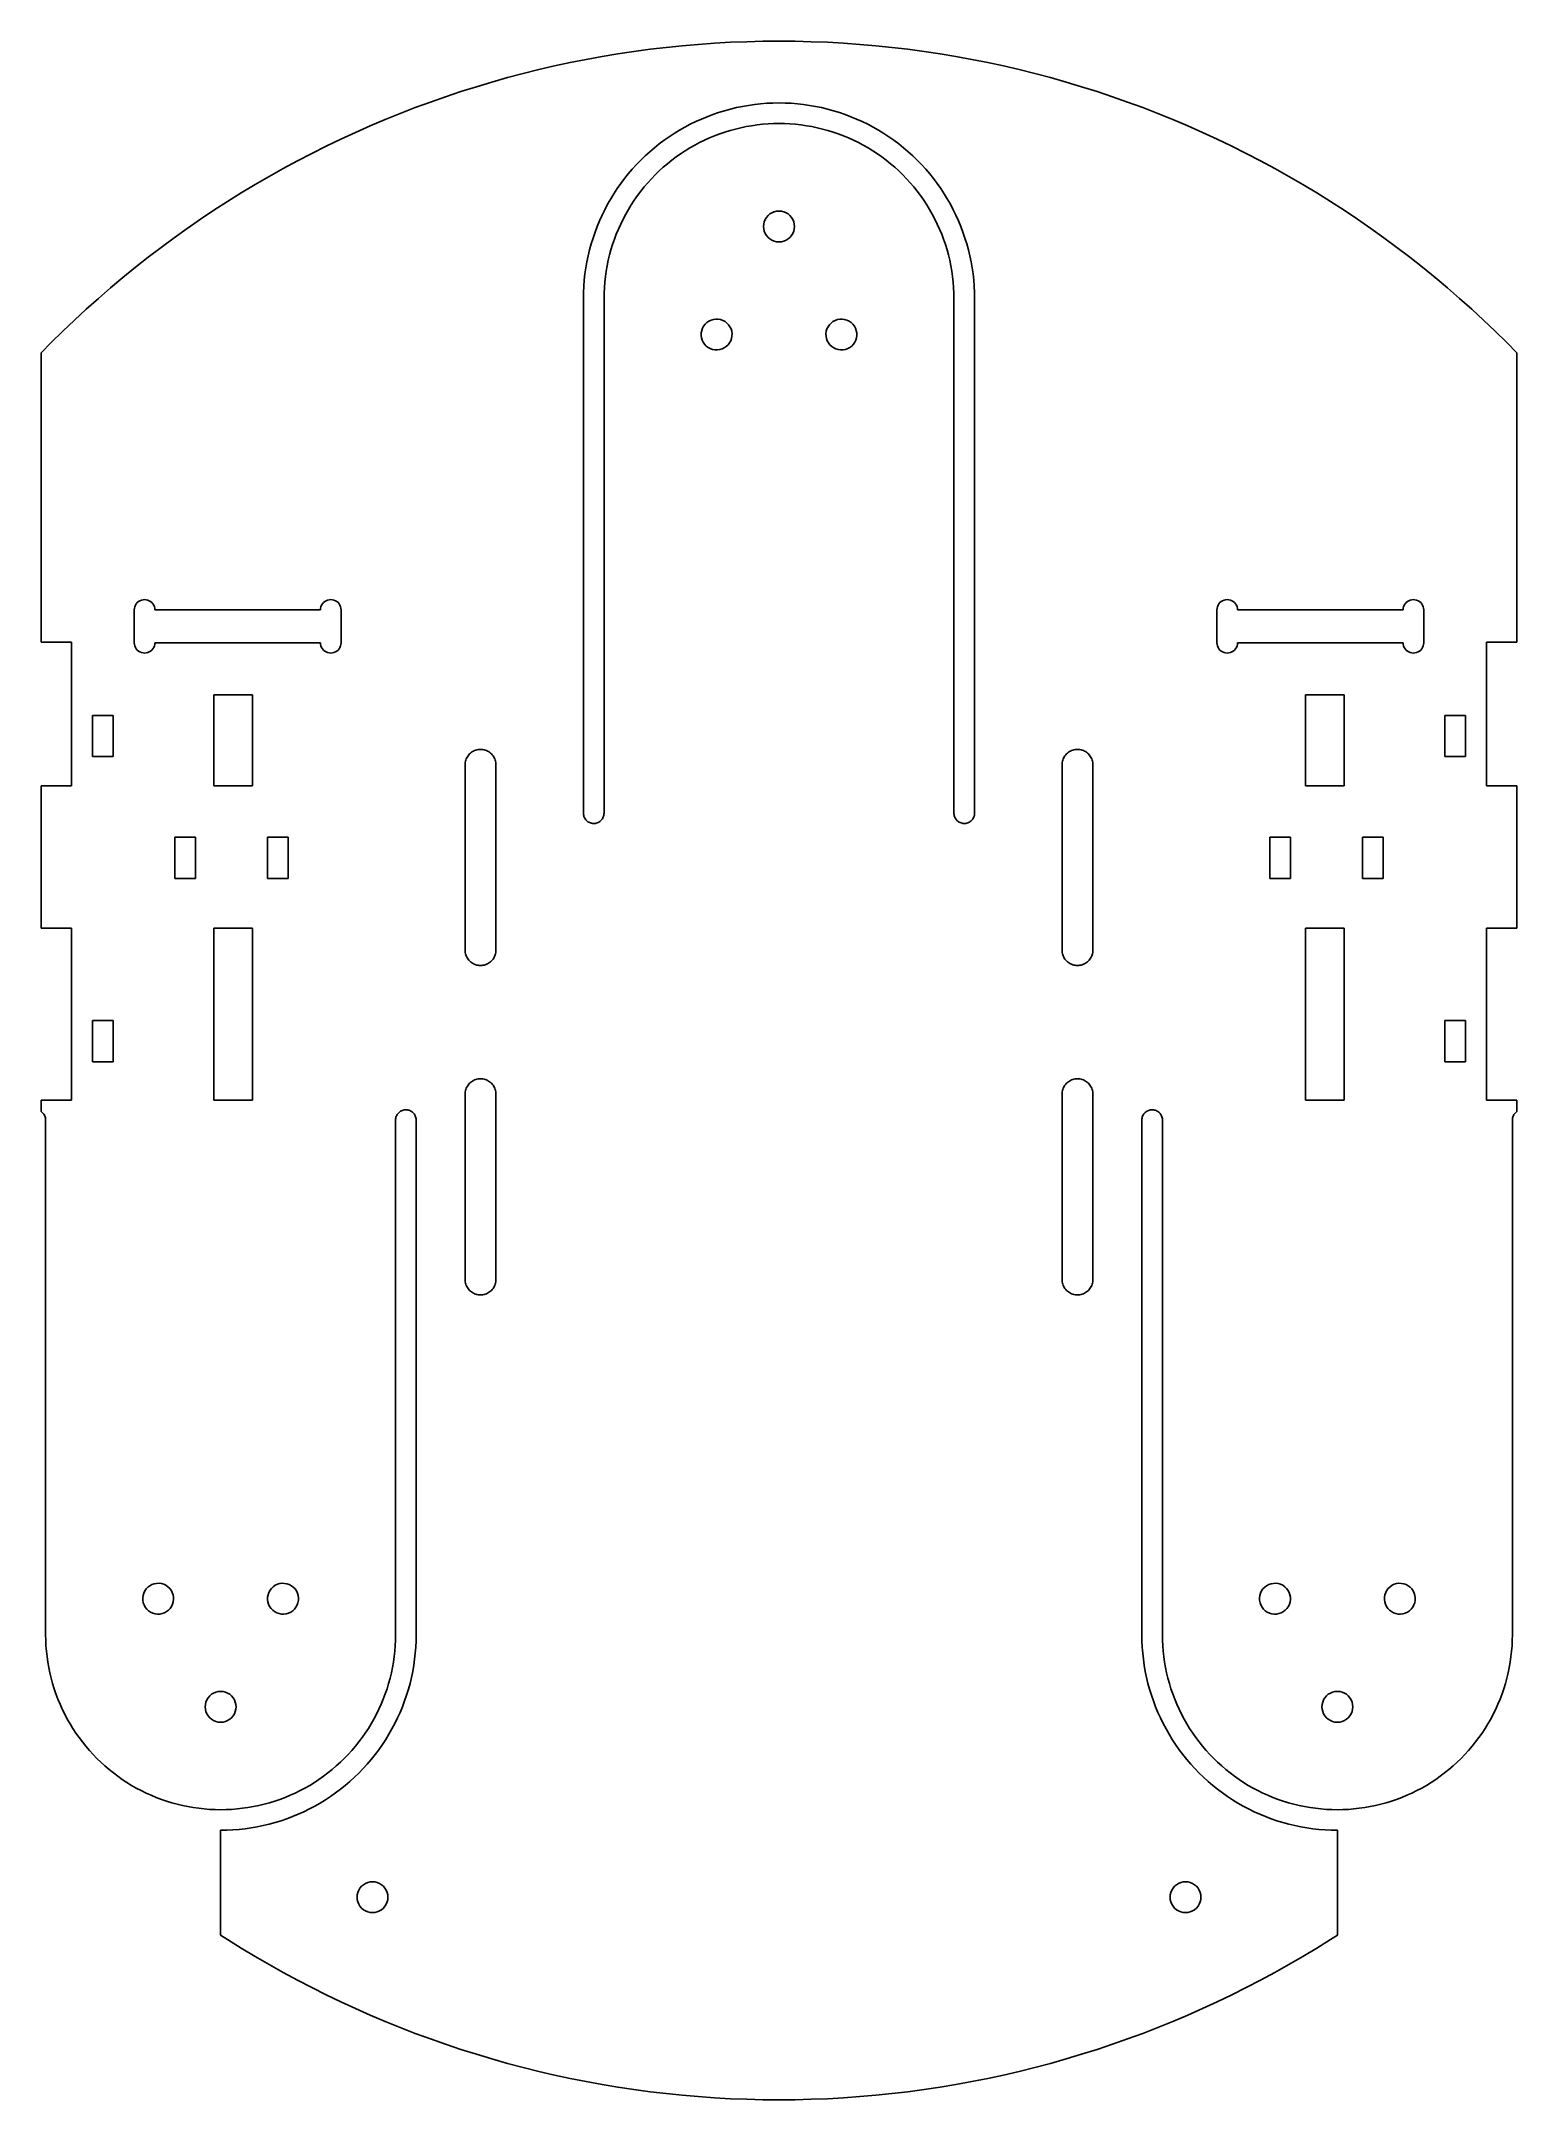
# Model space of a CAD drawing. Header units: metres. Extents: x -72 to 72, y -100 to 100.
import ezdxf

# ---------------------------------------------------------------- set-up
doc = ezdxf.new("R2010")
doc.units = ezdxf.units.M

msp = doc.modelspace()

# ---------------------------------------------------------------- linework, layer by layer
for p, q in [((0, 100), (-1.57072, 99.9877)), ((1.57072, 99.9877), (0, 100)), ((-18.7381, 98.2287), (-20.2787, 97.9223)), ((-17.1929, 98.5109), (-18.7381, 98.2287)), ((-15.6434, 98.7688), (-17.1929, 98.5109)), ((-14.0901, 99.0024), (-15.6434, 98.7688)), ((-12.5333, 99.2115), (-14.0901, 99.0024)), ((-10.9734, 99.3961), (-12.5333, 99.2115)), ((-9.41083, 99.5562), (-10.9734, 99.3961)), ((-7.8459, 99.6917), (-9.41083, 99.5562)), ((-6.27904, 99.8027), (-7.8459, 99.6917)), ((-4.71063, 99.889), (-6.27904, 99.8027)), ((-3.14107, 99.9507), (-4.71063, 99.889)), ((-1.57072, 99.9877), (-3.14107, 99.9507)), ((3.14107, 99.9507), (1.57072, 99.9877)), ((4.71063, 99.889), (3.14107, 99.9507)), ((6.27904, 99.8027), (4.71063, 99.889)), ((7.8459, 99.6917), (6.27904, 99.8027)), ((9.41083, 99.5562), (7.8459, 99.6917)), ((10.9734, 99.3961), (9.41083, 99.5562)), ((12.5333, 99.2115), (10.9734, 99.3961)), ((14.0901, 99.0024), (12.5333, 99.2115)), ((15.6434, 98.7688), (14.0901, 99.0024)), ((17.1929, 98.5109), (15.6434, 98.7688)), ((18.7381, 98.2287), (17.1929, 98.5109)), ((20.2787, 97.9223), (18.7381, 98.2287)), ((-27.8991, 96.0294), (-29.404, 95.5793)), ((-26.3873, 96.4557), (-27.8991, 96.0294)), ((-24.869, 96.8583), (-26.3873, 96.4557)), ((-23.3445, 97.237), (-24.869, 96.8583)), ((-21.8143, 97.5917), (-23.3445, 97.237)), ((-20.2787, 97.9223), (-21.8143, 97.5917)), ((21.8143, 97.5917), (20.2787, 97.9223)), ((23.3445, 97.237), (21.8143, 97.5917)), ((24.869, 96.8583), (23.3445, 97.237)), ((26.3873, 96.4557), (24.869, 96.8583)), ((27.8991, 96.0294), (26.3873, 96.4557)), ((29.404, 95.5793), (27.8991, 96.0294)), ((-33.8738, 94.0881), (-35.3475, 93.5444)), ((-32.3917, 94.6085), (-33.8738, 94.0881)), ((-30.9017, 95.1056), (-32.3917, 94.6085)), ((-29.404, 95.5793), (-30.9017, 95.1056)), ((-0.59679, 93.9906), (0, 94)), ((0, 94), (0.5968, 93.9906)), ((30.9017, 95.1056), (29.404, 95.5793)), ((32.3917, 94.6085), (30.9017, 95.1056)), ((33.8738, 94.0881), (32.3917, 94.6085)), ((35.3475, 93.5444), (33.8738, 94.0881)), ((-38.2683, 92.3879), (-39.7148, 91.7755)), ((-36.8125, 92.9776), (-38.2683, 92.3879)), ((-35.3475, 93.5444), (-36.8125, 92.9776)), ((-8.62579, 91.9291), (-8.08978, 92.1917)), ((-8.08978, 92.1917), (-7.54579, 92.4373)), ((-7.54579, 92.4373), (-6.99434, 92.6657)), ((-6.99434, 92.6657), (-6.436, 92.8767)), ((-6.436, 92.8767), (-5.87131, 93.0701)), ((-5.87131, 93.0701), (-5.30081, 93.2456)), ((-5.30081, 93.2456), (-4.72508, 93.4031)), ((-4.72508, 93.4031), (-4.1447, 93.5424)), ((-4.1447, 93.5424), (-3.56023, 93.6635)), ((-3.56023, 93.6635), (-2.97223, 93.7661)), ((-2.97223, 93.7661), (-2.3813, 93.8502)), ((-2.3813, 93.8502), (-1.78804, 93.9157)), ((-1.78804, 93.9157), (-1.19299, 93.9625)), ((-1.19299, 93.9625), (-0.59679, 93.9906)), ((0, 92), (-0.53397, 91.9916)), ((0.53398, 91.9916), (0, 92)), ((0.5968, 93.9906), (1.19301, 93.9625)), ((1.19301, 93.9625), (1.78806, 93.9157)), ((1.78806, 93.9157), (2.38132, 93.8502)), ((2.38132, 93.8502), (2.97224, 93.7661)), ((2.97224, 93.7661), (3.56024, 93.6635)), ((3.56024, 93.6635), (4.14471, 93.5424)), ((4.14471, 93.5424), (4.7251, 93.4031)), ((4.7251, 93.4031), (5.30083, 93.2456)), ((5.30083, 93.2456), (5.87132, 93.0701)), ((5.87132, 93.0701), (6.43602, 92.8767)), ((6.43602, 92.8767), (6.99435, 92.6657)), ((6.99435, 92.6657), (7.54581, 92.4373)), ((7.54581, 92.4373), (8.0898, 92.1917)), ((8.0898, 92.1917), (8.62581, 91.9291)), ((36.8125, 92.9776), (35.3475, 93.5444)), ((38.2683, 92.3879), (36.8125, 92.9776)), ((39.7148, 91.7755), (38.2683, 92.3879)), ((-42.5779, 90.4827), (-43.9939, 89.8027)), ((-41.1514, 91.1403), (-42.5779, 90.4827)), ((-39.7148, 91.7755), (-41.1514, 91.1403)), ((-12.111, 89.6397), (-11.6452, 90.0129)), ((-11.6452, 90.0129), (-11.1679, 90.3713)), ((-11.1679, 90.3713), (-10.6796, 90.7145)), ((-10.6796, 90.7145), (-10.1807, 91.0422)), ((-10.1807, 91.0422), (-9.67177, 91.3541)), ((-9.67177, 91.3541), (-9.15329, 91.6498)), ((-9.15329, 91.6498), (-8.62579, 91.9291)), ((-7.71782, 90.1471), (-8.18979, 89.8972)), ((-7.23822, 90.382), (-7.71782, 90.1471)), ((-6.7515, 90.6018), (-7.23822, 90.382)), ((-6.25809, 90.8062), (-6.7515, 90.6018)), ((-5.75851, 90.995), (-6.25809, 90.8062)), ((-5.25327, 91.168), (-5.75851, 90.995)), ((-4.74283, 91.325), (-5.25327, 91.168)), ((-4.22771, 91.4659), (-4.74283, 91.325)), ((-3.70842, 91.5906), (-4.22771, 91.4659)), ((-3.18546, 91.6989), (-3.70842, 91.5906)), ((-2.65936, 91.7907), (-3.18546, 91.6989)), ((-2.13065, 91.8659), (-2.65936, 91.7907)), ((-1.59982, 91.9245), (-2.13065, 91.8659)), ((-1.06741, 91.9664), (-1.59982, 91.9245)), ((-0.53397, 91.9916), (-1.06741, 91.9664)), ((1.06743, 91.9664), (0.53398, 91.9916)), ((1.59984, 91.9245), (1.06743, 91.9664)), ((2.13066, 91.8659), (1.59984, 91.9245)), ((2.65938, 91.7907), (2.13066, 91.8659)), ((3.18547, 91.6989), (2.65938, 91.7907)), ((3.70844, 91.5906), (3.18547, 91.6989)), ((4.22772, 91.4659), (3.70844, 91.5906)), ((4.74284, 91.325), (4.22772, 91.4659)), ((5.25328, 91.168), (4.74284, 91.325)), ((5.75853, 90.995), (5.25328, 91.168)), ((6.2581, 90.8062), (5.75853, 90.995)), ((6.75151, 90.6018), (6.2581, 90.8062)), ((7.23824, 90.382), (6.75151, 90.6018)), ((7.71783, 90.1471), (7.23824, 90.382)), ((8.1898, 89.8972), (7.71783, 90.1471)), ((8.62581, 91.9291), (9.15331, 91.6498)), ((9.15331, 91.6498), (9.67178, 91.3541)), ((9.67178, 91.3541), (10.1807, 91.0422)), ((10.1807, 91.0422), (10.6796, 90.7145)), ((10.6796, 90.7145), (11.1679, 90.3713)), ((11.1679, 90.3713), (11.6452, 90.0129)), ((11.6452, 90.0129), (12.1111, 89.6397)), ((41.1514, 91.1403), (39.7148, 91.7755)), ((42.5779, 90.4827), (41.1514, 91.1403)), ((43.9939, 89.8027), (42.5779, 90.4827)), ((-46.793, 88.3766), (-48.1754, 87.6307)), ((-45.399, 89.1006), (-46.793, 88.3766)), ((-43.9939, 89.8027), (-45.399, 89.1006)), ((-14.2521, 87.5649), (-13.8504, 88.0064)), ((-13.8504, 88.0064), (-13.435, 88.435)), ((-13.435, 88.435), (-13.0064, 88.8504)), ((-13.0064, 88.8504), (-12.5649, 89.2521)), ((-12.5649, 89.2521), (-12.111, 89.6397)), ((-10.8362, 88.0987), (-11.2423, 87.7519)), ((-10.4194, 88.4326), (-10.8362, 88.0987)), ((-9.99232, 88.7533), (-10.4194, 88.4326)), ((-9.55539, 89.0604), (-9.99232, 88.7533)), ((-9.10904, 89.3536), (-9.55539, 89.0604)), ((-8.65369, 89.6326), (-9.10904, 89.3536)), ((-8.18979, 89.8972), (-8.65369, 89.6326)), ((8.6537, 89.6326), (8.1898, 89.8972)), ((9.10905, 89.3536), (8.6537, 89.6326)), ((9.5554, 89.0604), (9.10905, 89.3536)), ((9.99234, 88.7533), (9.5554, 89.0604)), ((10.4194, 88.4326), (9.99234, 88.7533)), ((10.8362, 88.0987), (10.4194, 88.4326)), ((11.2423, 87.7519), (10.8362, 88.0987)), ((12.1111, 89.6397), (12.5649, 89.2521)), ((12.5649, 89.2521), (13.0064, 88.8504)), ((13.0064, 88.8504), (13.435, 88.435)), ((13.435, 88.435), (13.8504, 88.0064)), ((13.8504, 88.0064), (14.2521, 87.5649)), ((45.399, 89.1006), (43.9939, 89.8027)), ((46.793, 88.3766), (45.399, 89.1006)), ((48.1754, 87.6307), (46.793, 88.3766)), ((-50.9041, 86.0742), (-52.2498, 85.264)), ((-49.5459, 86.8631), (-50.9041, 86.0742)), ((-48.1754, 87.6307), (-49.5459, 86.8631)), ((-15.7145, 85.6796), (-15.3713, 86.1679)), ((-15.3713, 86.1679), (-15.0129, 86.6452)), ((-15.0129, 86.6452), (-14.6397, 87.1111)), ((-14.6397, 87.1111), (-14.2521, 87.5649)), ((-12.7519, 86.2423), (-13.0987, 85.8362)), ((-12.3924, 86.6373), (-12.7519, 86.2423)), ((-12.0208, 87.0208), (-12.3924, 86.6373)), ((-11.6373, 87.3925), (-12.0208, 87.0208)), ((-11.2423, 87.7519), (-11.6373, 87.3925)), ((11.6373, 87.3925), (11.2423, 87.7519)), ((12.0208, 87.0208), (11.6373, 87.3925)), ((12.3925, 86.6373), (12.0208, 87.0208)), ((12.7519, 86.2423), (12.3925, 86.6373)), ((13.0987, 85.8362), (12.7519, 86.2423)), ((14.2521, 87.5649), (14.6397, 87.1111)), ((14.6397, 87.1111), (15.0129, 86.6452)), ((15.0129, 86.6452), (15.3713, 86.1679)), ((15.3713, 86.1679), (15.7145, 85.6796)), ((49.5459, 86.8631), (48.1754, 87.6307)), ((50.9041, 86.0742), (49.5459, 86.8631)), ((52.2498, 85.264), (50.9041, 86.0742)), ((-53.5827, 84.4328), (-54.9023, 83.5807)), ((-52.2498, 85.264), (-53.5827, 84.4328)), ((-16.9291, 83.6258), (-16.6498, 84.1533)), ((-16.6498, 84.1533), (-16.3541, 84.6718)), ((-16.3541, 84.6718), (-16.0422, 85.1807)), ((-16.0422, 85.1807), (-15.7145, 85.6796)), ((-14.3535, 84.1091), (-14.6326, 83.6537)), ((-14.0603, 84.5554), (-14.3535, 84.1091)), ((-13.7533, 84.9923), (-14.0603, 84.5554)), ((-13.4326, 85.4194), (-13.7533, 84.9923)), ((-13.0987, 85.8362), (-13.4326, 85.4194)), ((13.4326, 85.4194), (13.0987, 85.8362)), ((13.7533, 84.9923), (13.4326, 85.4194)), ((14.0604, 84.5554), (13.7533, 84.9923)), ((14.3536, 84.1091), (14.0604, 84.5554)), ((14.6326, 83.6537), (14.3536, 84.1091)), ((15.7145, 85.6796), (16.0422, 85.1807)), ((16.0422, 85.1807), (16.3541, 84.6718)), ((16.3541, 84.6718), (16.6498, 84.1533)), ((16.6498, 84.1533), (16.9291, 83.6258)), ((53.5827, 84.4328), (52.2498, 85.264)), ((54.9023, 83.5807), (53.5827, 84.4328)), ((-56.2083, 82.7081), (-57.5005, 81.815)), ((-54.9023, 83.5807), (-56.2083, 82.7081)), ((-17.6657, 81.9944), (-17.4373, 82.5458)), ((-17.4373, 82.5458), (-17.1917, 83.0898)), ((-17.1917, 83.0898), (-16.9291, 83.6258)), ((-15.382, 82.2382), (-15.6018, 81.7515)), ((-15.1471, 82.7178), (-15.382, 82.2382)), ((-14.8972, 83.1898), (-15.1471, 82.7178)), ((-14.6326, 83.6537), (-14.8972, 83.1898)), ((-1.49997, 82), (-1.48151, 82.2346)), ((-1.48151, 81.7653), (-1.49997, 82)), ((-1.48151, 82.2346), (-1.42656, 82.4635)), ((-1.42656, 82.4635), (-1.33649, 82.681)), ((-1.33649, 82.681), (-1.2135, 82.8817)), ((-1.2135, 82.8817), (-1.06064, 83.0607)), ((-1.06064, 83.0607), (-0.88165, 83.2135)), ((-0.88165, 83.2135), (-0.68097, 83.3365)), ((-0.68097, 83.3365), (-0.4635, 83.4266)), ((-0.4635, 83.4266), (-0.23463, 83.4815)), ((-0.23463, 83.4815), (0, 83.5)), ((0, 83.5), (0.23465, 83.4815)), ((0.23465, 83.4815), (0.46352, 83.4266)), ((0.46352, 83.4266), (0.68098, 83.3365)), ((0.68098, 83.3365), (0.88167, 83.2135)), ((0.88167, 83.2135), (1.06065, 83.0607)), ((1.06065, 83.0607), (1.21352, 82.8817)), ((1.21352, 82.8817), (1.3365, 82.681)), ((1.3365, 82.681), (1.42657, 82.4635)), ((1.42657, 82.4635), (1.48152, 82.2346)), ((1.48152, 82.2346), (1.5, 82)), ((1.5, 82), (1.48152, 81.7653)), ((14.8972, 83.1898), (14.6326, 83.6537)), ((15.1471, 82.7178), (14.8972, 83.1898)), ((15.382, 82.2382), (15.1471, 82.7178)), ((15.6018, 81.7515), (15.382, 82.2382)), ((16.9291, 83.6258), (17.1917, 83.0898)), ((17.1917, 83.0898), (17.4373, 82.5458)), ((17.4373, 82.5458), (17.6657, 81.9944)), ((56.2083, 82.7081), (54.9023, 83.5807)), ((57.5005, 81.815), (56.2083, 82.7081)), ((-58.7785, 80.9017), (-60.042, 79.9685)), ((-57.5005, 81.815), (-58.7785, 80.9017)), ((-18.4031, 79.7251), (-18.2456, 80.3008)), ((-18.2456, 80.3008), (-18.0701, 80.8713)), ((-18.0701, 80.8713), (-17.8767, 81.436)), ((-17.8767, 81.436), (-17.6657, 81.9944)), ((-16.168, 80.2533), (-16.325, 79.7428)), ((-15.995, 80.7585), (-16.168, 80.2533)), ((-15.8062, 81.2581), (-15.995, 80.7585)), ((-15.6018, 81.7515), (-15.8062, 81.2581)), ((-1.42656, 81.5365), (-1.48151, 81.7653)), ((-1.33649, 81.319), (-1.42656, 81.5365)), ((-1.2135, 81.1183), (-1.33649, 81.319)), ((-1.06064, 80.9393), (-1.2135, 81.1183)), ((-0.88165, 80.7865), (-1.06064, 80.9393)), ((-0.68097, 80.6635), (-0.88165, 80.7865)), ((-0.4635, 80.5734), (-0.68097, 80.6635)), ((-0.23463, 80.5185), (-0.4635, 80.5734)), ((0, 80.5), (-0.23463, 80.5185)), ((0.23465, 80.5185), (0, 80.5)), ((0.46352, 80.5734), (0.23465, 80.5185)), ((0.68098, 80.6635), (0.46352, 80.5734)), ((0.88167, 80.7865), (0.68098, 80.6635)), ((1.06065, 80.9393), (0.88167, 80.7865)), ((1.21352, 81.1183), (1.06065, 80.9393)), ((1.3365, 81.319), (1.21352, 81.1183)), ((1.42657, 81.5365), (1.3365, 81.319)), ((1.48152, 81.7653), (1.42657, 81.5365)), ((15.8062, 81.2581), (15.6018, 81.7515)), ((15.995, 80.7585), (15.8062, 81.2581)), ((16.168, 80.2533), (15.995, 80.7585)), ((16.325, 79.7428), (16.168, 80.2533)), ((17.6657, 81.9944), (17.8767, 81.436)), ((17.8767, 81.436), (18.0701, 80.8713)), ((18.0701, 80.8713), (18.2456, 80.3008)), ((18.2456, 80.3008), (18.4031, 79.7251)), ((58.7785, 80.9017), (57.5005, 81.815)), ((60.042, 79.9685), (58.7785, 80.9017)), ((-62.5243, 78.043), (-63.7424, 77.0513)), ((-61.2907, 79.0155), (-62.5243, 78.043)), ((-60.042, 79.9685), (-61.2907, 79.0155)), ((-18.7661, 77.9722), (-18.6635, 78.5602)), ((-18.6635, 78.5602), (-18.5424, 79.1447)), ((-18.5424, 79.1447), (-18.4031, 79.7251)), ((-16.6989, 78.1855), (-16.7907, 77.6594)), ((-16.5906, 78.7084), (-16.6989, 78.1855)), ((-16.4659, 79.2277), (-16.5906, 78.7084)), ((-16.325, 79.7428), (-16.4659, 79.2277)), ((16.4659, 79.2277), (16.325, 79.7428)), ((16.5906, 78.7084), (16.4659, 79.2277)), ((16.6989, 78.1855), (16.5906, 78.7084)), ((16.7907, 77.6594), (16.6989, 78.1855)), ((18.4031, 79.7251), (18.5424, 79.1447)), ((18.5424, 79.1447), (18.6635, 78.5602)), ((18.6635, 78.5602), (18.7661, 77.9722)), ((61.2907, 79.0155), (60.042, 79.9685)), ((62.5243, 78.043), (61.2907, 79.0155)), ((63.7424, 77.0513), (62.5243, 78.043)), ((-64.9448, 76.0406), (-66.1312, 75.0111)), ((-63.7424, 77.0513), (-64.9448, 76.0406)), ((-18.9906, 75.5968), (-18.9625, 76.193)), ((-18.9625, 76.193), (-18.9157, 76.7881)), ((-18.9157, 76.7881), (-18.8502, 77.3813)), ((-18.8502, 77.3813), (-18.7661, 77.9722)), ((-16.9664, 76.0674), (-16.9916, 75.534)), ((-16.9245, 76.5998), (-16.9664, 76.0674)), ((-16.8659, 77.1307), (-16.9245, 76.5998)), ((-16.7907, 77.6594), (-16.8659, 77.1307)), ((16.8659, 77.1307), (16.7907, 77.6594)), ((16.9245, 76.5998), (16.8659, 77.1307)), ((16.9664, 76.0674), (16.9245, 76.5998)), ((16.9916, 75.534), (16.9664, 76.0674)), ((18.7661, 77.9722), (18.8502, 77.3813)), ((18.8502, 77.3813), (18.9157, 76.7881)), ((18.9157, 76.7881), (18.9625, 76.193)), ((18.9625, 76.193), (18.9906, 75.5968)), ((64.9448, 76.0406), (63.7424, 77.0513)), ((66.1312, 75.0111), (64.9448, 76.0406)), ((-66.1312, 75.0111), (-67.3012, 73.9631)), ((-19, 75), (-18.9906, 75.5968)), ((-18.9995, 24.9686), (-19, 75)), ((-16.9916, 75.534), (-17, 75)), ((-17, 75), (-17, 25)), ((17, 75), (16.9916, 75.534)), ((17.0005, 24.9686), (17, 75)), ((18.9906, 75.5968), (19, 75)), ((19, 75), (19, 25)), ((67.3012, 73.9631), (66.1312, 75.0111)), ((-68.4547, 72.8969), (-69.5913, 71.8126)), ((-67.3012, 73.9631), (-68.4547, 72.8969)), ((-7.51106, 71.8882), (-7.4325, 72.1101)), ((-7.4325, 72.1101), (-7.32018, 72.317)), ((-7.32018, 72.317), (-7.17688, 72.5037)), ((-7.17688, 72.5037), (-7.00615, 72.6657)), ((-7.00615, 72.6657), (-6.81216, 72.799)), ((-6.81216, 72.799), (-6.59972, 72.9004)), ((-6.59972, 72.9004), (-6.37404, 72.9672)), ((-6.37404, 72.9672), (-6.14067, 72.998)), ((-6.14067, 72.998), (-5.90538, 72.9918)), ((-5.90538, 72.9918), (-5.67393, 72.9489)), ((-5.67393, 72.9489), (-5.45207, 72.8703)), ((-5.45207, 72.8703), (-5.24521, 72.758)), ((-5.24521, 72.758), (-5.05847, 72.6147)), ((-5.05847, 72.6147), (-4.89645, 72.444)), ((-4.89645, 72.444), (-4.76314, 72.25)), ((-4.76314, 72.25), (-4.6618, 72.0376)), ((-4.6618, 72.0376), (-4.59496, 71.8119)), ((4.59496, 71.8119), (4.6618, 72.0376)), ((4.6618, 72.0376), (4.76314, 72.25)), ((4.76314, 72.25), (4.89645, 72.444)), ((4.89645, 72.444), (5.05847, 72.6147)), ((5.05847, 72.6147), (5.24521, 72.758)), ((5.24521, 72.758), (5.45207, 72.8703)), ((5.45207, 72.8703), (5.67393, 72.9489)), ((5.67393, 72.9489), (5.90538, 72.9918)), ((5.90538, 72.9918), (6.14067, 72.998)), ((6.14067, 72.998), (6.37404, 72.9672)), ((6.37404, 72.9672), (6.59972, 72.9004)), ((6.59972, 72.9004), (6.81216, 72.799)), ((6.81216, 72.799), (7.00615, 72.6657)), ((7.00615, 72.6657), (7.17688, 72.5037)), ((7.17688, 72.5037), (7.32018, 72.317)), ((7.32018, 72.317), (7.4325, 72.1101)), ((7.4325, 72.1101), (7.51106, 71.8882)), ((68.4547, 72.8969), (67.3012, 73.9631)), ((69.5913, 71.8126), (68.4547, 72.8969)), ((-70.7107, 70.7107), (-71.686, 69.7199)), ((-69.5913, 71.8126), (-70.7107, 70.7107)), ((-7.56012, 71.4215), (-7.55396, 71.6568)), ((-7.52939, 71.1881), (-7.56012, 71.4215)), ((-7.55396, 71.6568), (-7.51106, 71.8882)), ((-7.46254, 70.9624), (-7.52939, 71.1881)), ((-7.36121, 70.75), (-7.46254, 70.9624)), ((-7.22789, 70.556), (-7.36121, 70.75)), ((-7.06587, 70.3853), (-7.22789, 70.556)), ((-6.87914, 70.242), (-7.06587, 70.3853)), ((-6.67227, 70.1297), (-6.87914, 70.242)), ((-6.45039, 70.0511), (-6.67227, 70.1297)), ((-6.21896, 70.0082), (-6.45039, 70.0511)), ((-5.98367, 70.0021), (-6.21896, 70.0082)), ((-5.75031, 70.0328), (-5.98367, 70.0021)), ((-5.52461, 70.0996), (-5.75031, 70.0328)), ((-5.31216, 70.201), (-5.52461, 70.0996)), ((-5.11819, 70.3343), (-5.31216, 70.201)), ((-4.94745, 70.4963), (-5.11819, 70.3343)), ((-4.80417, 70.683), (-4.94745, 70.4963)), ((-4.69185, 70.8899), (-4.80417, 70.683)), ((-4.61328, 71.1118), (-4.69185, 70.8899)), ((-4.57039, 71.3432), (-4.61328, 71.1118)), ((-4.59496, 71.8119), (-4.56422, 71.5785)), ((-4.56422, 71.5785), (-4.57039, 71.3432)), ((4.56422, 71.5785), (4.59496, 71.8119)), ((4.57037, 71.3432), (4.56422, 71.5785)), ((4.61327, 71.1118), (4.57037, 71.3432)), ((4.69183, 70.8899), (4.61327, 71.1118)), ((4.80415, 70.683), (4.69183, 70.8899)), ((4.94743, 70.4963), (4.80415, 70.683)), ((5.11818, 70.3343), (4.94743, 70.4963)), ((5.31215, 70.201), (5.11818, 70.3343)), ((5.5246, 70.0996), (5.31215, 70.201)), ((5.75029, 70.0328), (5.5246, 70.0996)), ((5.98366, 70.0021), (5.75029, 70.0328)), ((6.21895, 70.0082), (5.98366, 70.0021)), ((6.45038, 70.0511), (6.21895, 70.0082)), ((6.67226, 70.1297), (6.45038, 70.0511)), ((6.87912, 70.242), (6.67226, 70.1297)), ((7.06586, 70.3853), (6.87912, 70.242)), ((7.22787, 70.556), (7.06586, 70.3853)), ((7.36119, 70.75), (7.22787, 70.556)), ((7.46252, 70.9624), (7.36119, 70.75)), ((7.52937, 71.1881), (7.46252, 70.9624)), ((7.51106, 71.8882), (7.55396, 71.6568)), ((7.56012, 71.4215), (7.52937, 71.1881)), ((7.55396, 71.6568), (7.56012, 71.4215)), ((70.7107, 70.7107), (69.5913, 71.8126)), ((71.686, 69.7199), (70.7107, 70.7107)), ((-71.686, 69.7199), (-71.686, 41.6)), ((71.686, 41.6001), (71.686, 69.7199)), ((-62.636, 44.75), (-62.6237, 44.9064)), ((-62.636, 41.55), (-62.636, 44.75)), ((-62.6237, 44.9064), (-62.5871, 45.059)), ((-62.5871, 45.059), (-62.527, 45.204)), ((-62.527, 45.204), (-62.445, 45.3378)), ((-62.445, 45.3378), (-62.3431, 45.4571)), ((-62.3431, 45.4571), (-62.2238, 45.559)), ((-62.2238, 45.559), (-62.09, 45.641)), ((-62.09, 45.641), (-61.945, 45.701)), ((-61.945, 45.701), (-61.7924, 45.7377)), ((-61.7924, 45.7377), (-61.636, 45.75)), ((-61.636, 45.75), (-61.4796, 45.7377)), ((-61.4796, 45.7377), (-61.327, 45.701)), ((-61.327, 45.701), (-61.182, 45.641)), ((-61.182, 45.641), (-61.0482, 45.559)), ((-61.0482, 45.559), (-60.9289, 45.4571)), ((-60.9289, 45.4571), (-60.827, 45.3378)), ((-60.827, 45.3378), (-60.745, 45.204)), ((-60.745, 45.204), (-60.6849, 45.059)), ((-60.6849, 45.059), (-60.6483, 44.9064)), ((-60.6483, 44.9064), (-60.636, 44.75)), ((-60.636, 44.75), (-44.55, 44.75)), ((-44.55, 44.75), (-44.5377, 44.9064)), ((-44.5377, 44.9064), (-44.5011, 45.059)), ((-44.5011, 45.059), (-44.441, 45.204)), ((-44.441, 45.204), (-44.359, 45.3378)), ((-44.359, 45.3378), (-44.2571, 45.4571)), ((-44.2571, 45.4571), (-44.1378, 45.559)), ((-44.1378, 45.559), (-44.004, 45.641)), ((-44.004, 45.641), (-43.859, 45.701)), ((-43.859, 45.701), (-43.7064, 45.7377)), ((-43.7064, 45.7377), (-43.55, 45.75)), ((-43.55, 45.75), (-43.3936, 45.7377)), ((-43.3936, 45.7377), (-43.241, 45.701)), ((-43.241, 45.701), (-43.096, 45.641)), ((-43.096, 45.641), (-42.9622, 45.559)), ((-42.9622, 45.559), (-42.8429, 45.4571)), ((-42.8429, 45.4571), (-42.741, 45.3378)), ((-42.741, 45.3378), (-42.659, 45.204)), ((-42.659, 45.204), (-42.599, 45.059)), ((-42.599, 45.059), (-42.5623, 44.9064)), ((-42.5623, 44.9064), (-42.55, 44.75)), ((-42.55, 44.75), (-42.55, 41.55)), ((42.55, 44.75), (42.5623, 44.9064)), ((42.55, 41.55), (42.55, 44.75)), ((42.5623, 44.9064), (42.5989, 45.059)), ((42.5989, 45.059), (42.659, 45.204)), ((42.659, 45.204), (42.741, 45.3378)), ((42.741, 45.3378), (42.8429, 45.4571)), ((42.8429, 45.4571), (42.9622, 45.559)), ((42.9622, 45.559), (43.096, 45.641)), ((43.096, 45.641), (43.241, 45.701)), ((43.241, 45.701), (43.3936, 45.7377)), ((43.3936, 45.7377), (43.55, 45.75)), ((43.55, 45.75), (43.7064, 45.7377)), ((43.7064, 45.7377), (43.859, 45.701)), ((43.859, 45.701), (44.004, 45.641)), ((44.004, 45.641), (44.1378, 45.559)), ((44.1378, 45.559), (44.2571, 45.4571)), ((44.2571, 45.4571), (44.359, 45.3378)), ((44.359, 45.3378), (44.441, 45.204)), ((44.441, 45.204), (44.5011, 45.059)), ((44.5011, 45.059), (44.5377, 44.9064)), ((44.5377, 44.9064), (44.55, 44.75)), ((44.55, 44.75), (60.636, 44.75)), ((60.636, 44.75), (60.6483, 44.9064)), ((60.6483, 44.9064), (60.6849, 45.059)), ((60.6849, 45.059), (60.745, 45.204)), ((60.745, 45.204), (60.827, 45.3378)), ((60.827, 45.3378), (60.9289, 45.4571)), ((60.9289, 45.4571), (61.0482, 45.559)), ((61.0482, 45.559), (61.182, 45.641)), ((61.182, 45.641), (61.327, 45.701)), ((61.327, 45.701), (61.4796, 45.7377)), ((61.4796, 45.7377), (61.636, 45.75)), ((61.636, 45.75), (61.7924, 45.7377)), ((61.7924, 45.7377), (61.945, 45.701)), ((61.945, 45.701), (62.09, 45.641)), ((62.09, 45.641), (62.2238, 45.559)), ((62.2238, 45.559), (62.3431, 45.4571)), ((62.3431, 45.4571), (62.445, 45.3378)), ((62.445, 45.3378), (62.527, 45.204)), ((62.527, 45.204), (62.587, 45.059)), ((62.587, 45.059), (62.6237, 44.9064)), ((62.6237, 44.9064), (62.636, 44.75)), ((62.636, 44.75), (62.636, 41.55)), ((-71.686, 41.6), (-68.7389, 41.6001)), ((-68.7389, 41.6001), (-68.7389, 27.6665)), ((-62.6237, 41.3936), (-62.636, 41.55)), ((-62.5871, 41.241), (-62.6237, 41.3936)), ((-62.527, 41.096), (-62.5871, 41.241)), ((-62.445, 40.9622), (-62.527, 41.096)), ((-62.3431, 40.8429), (-62.445, 40.9622)), ((-62.2238, 40.741), (-62.3431, 40.8429)), ((-62.09, 40.659), (-62.2238, 40.741)), ((-61.945, 40.599), (-62.09, 40.659)), ((-61.7924, 40.5623), (-61.945, 40.599)), ((-61.636, 40.55), (-61.7924, 40.5623)), ((-61.4796, 40.5623), (-61.636, 40.55)), ((-61.327, 40.599), (-61.4796, 40.5623)), ((-61.182, 40.659), (-61.327, 40.599)), ((-61.0482, 40.741), (-61.182, 40.659)), ((-60.9289, 40.8429), (-61.0482, 40.741)), ((-60.827, 40.9622), (-60.9289, 40.8429)), ((-60.745, 41.096), (-60.827, 40.9622)), ((-60.6849, 41.241), (-60.745, 41.096)), ((-60.6483, 41.3936), (-60.6849, 41.241)), ((-60.636, 41.55), (-60.6483, 41.3936)), ((-44.55, 41.55), (-60.636, 41.55)), ((-44.5377, 41.3936), (-44.55, 41.55)), ((-44.5011, 41.241), (-44.5377, 41.3936)), ((-44.441, 41.096), (-44.5011, 41.241)), ((-44.359, 40.9622), (-44.441, 41.096)), ((-44.2571, 40.8429), (-44.359, 40.9622)), ((-44.1378, 40.741), (-44.2571, 40.8429)), ((-44.004, 40.659), (-44.1378, 40.741)), ((-43.859, 40.599), (-44.004, 40.659)), ((-43.7064, 40.5623), (-43.859, 40.599)), ((-43.55, 40.55), (-43.7064, 40.5623)), ((-43.3936, 40.5623), (-43.55, 40.55)), ((-43.241, 40.599), (-43.3936, 40.5623)), ((-43.096, 40.659), (-43.241, 40.599)), ((-42.9622, 40.741), (-43.096, 40.659)), ((-42.8429, 40.8429), (-42.9622, 40.741)), ((-42.741, 40.9622), (-42.8429, 40.8429)), ((-42.659, 41.096), (-42.741, 40.9622)), ((-42.599, 41.241), (-42.659, 41.096)), ((-42.5623, 41.3936), (-42.599, 41.241)), ((-42.55, 41.55), (-42.5623, 41.3936)), ((42.5623, 41.3936), (42.55, 41.55)), ((42.5989, 41.241), (42.5623, 41.3936)), ((42.659, 41.096), (42.5989, 41.241)), ((42.741, 40.9622), (42.659, 41.096)), ((42.8429, 40.8429), (42.741, 40.9622)), ((42.9622, 40.741), (42.8429, 40.8429)), ((43.096, 40.659), (42.9622, 40.741)), ((43.241, 40.599), (43.096, 40.659)), ((43.3936, 40.5623), (43.241, 40.599)), ((43.55, 40.55), (43.3936, 40.5623)), ((43.7064, 40.5623), (43.55, 40.55)), ((43.859, 40.599), (43.7064, 40.5623)), ((44.004, 40.659), (43.859, 40.599)), ((44.1378, 40.741), (44.004, 40.659)), ((44.2571, 40.8429), (44.1378, 40.741)), ((44.359, 40.9622), (44.2571, 40.8429)), ((44.441, 41.096), (44.359, 40.9622)), ((44.5011, 41.241), (44.441, 41.096)), ((44.5377, 41.3936), (44.5011, 41.241)), ((44.55, 41.55), (44.5377, 41.3936)), ((60.636, 41.55), (44.55, 41.55)), ((60.6483, 41.3936), (60.636, 41.55)), ((60.6849, 41.241), (60.6483, 41.3936)), ((60.745, 41.096), (60.6849, 41.241)), ((60.827, 40.9622), (60.745, 41.096)), ((60.9289, 40.8429), (60.827, 40.9622)), ((61.0482, 40.741), (60.9289, 40.8429)), ((61.182, 40.659), (61.0482, 40.741)), ((61.327, 40.599), (61.182, 40.659)), ((61.4796, 40.5623), (61.327, 40.599)), ((61.636, 40.55), (61.4796, 40.5623)), ((61.7924, 40.5623), (61.636, 40.55)), ((61.945, 40.599), (61.7924, 40.5623)), ((62.09, 40.659), (61.945, 40.599)), ((62.2238, 40.741), (62.09, 40.659)), ((62.3431, 40.8429), (62.2238, 40.741)), ((62.445, 40.9622), (62.3431, 40.8429)), ((62.527, 41.096), (62.445, 40.9622)), ((62.587, 41.241), (62.527, 41.096)), ((62.6237, 41.3936), (62.587, 41.241)), ((62.636, 41.55), (62.6237, 41.3936)), ((68.7388, 41.6), (71.686, 41.6001)), ((68.7389, 27.6665), (68.7388, 41.6)), ((-54.9234, 36.5), (-51.1544, 36.5001)), ((-54.9233, 27.6665), (-54.9234, 36.5)), ((-51.1544, 36.5001), (-51.1544, 27.6665)), ((51.1543, 36.5), (54.9233, 36.5001)), ((51.1544, 27.6665), (51.1543, 36.5)), ((54.9233, 36.5001), (54.9233, 27.6665)), ((-66.686, 30.5), (-66.686, 34.5)), ((-66.686, 34.5), (-64.686, 34.5)), ((-64.686, 34.5), (-64.686, 30.5)), ((64.686, 30.5), (64.686, 34.5)), ((64.686, 34.5), (66.686, 34.5)), ((66.686, 34.5), (66.686, 30.5)), ((-64.686, 30.5), (-66.686, 30.5)), ((-30.4815, 29.9346), (-30.4585, 30.0502)), ((-30.4585, 30.0502), (-30.4266, 30.1635)), ((-30.4266, 30.1635), (-30.3858, 30.274)), ((-30.3858, 30.274), (-30.3365, 30.381)), ((-30.3365, 30.381), (-30.2789, 30.4837)), ((-30.2789, 30.4837), (-30.2135, 30.5817)), ((-30.2135, 30.5817), (-30.1406, 30.6742)), ((-30.1406, 30.6742), (-30.0607, 30.7607)), ((-30.0607, 30.7607), (-29.9742, 30.8406)), ((-29.9742, 30.8406), (-29.8817, 30.9135)), ((-29.8817, 30.9135), (-29.7837, 30.979)), ((-29.7837, 30.979), (-29.681, 31.0365)), ((-29.681, 31.0365), (-29.574, 31.0858)), ((-29.574, 31.0858), (-29.4635, 31.1266)), ((-29.4635, 31.1266), (-29.3502, 31.1586)), ((-29.3502, 31.1586), (-29.2346, 31.1815)), ((-29.2346, 31.1815), (-29.1177, 31.1954)), ((-29.1177, 31.1954), (-29, 31.2)), ((-29, 31.2), (-28.8823, 31.1954)), ((-28.8823, 31.1954), (-28.7653, 31.1815)), ((-28.7653, 31.1815), (-28.6498, 31.1586)), ((-28.6498, 31.1586), (-28.5365, 31.1266)), ((-28.5365, 31.1266), (-28.426, 31.0858)), ((-28.426, 31.0858), (-28.319, 31.0365)), ((-28.319, 31.0365), (-28.2162, 30.979)), ((-28.2162, 30.979), (-28.1183, 30.9135)), ((-28.1183, 30.9135), (-28.0258, 30.8406)), ((-28.0258, 30.8406), (-27.9393, 30.7607)), ((-27.9393, 30.7607), (-27.8594, 30.6742)), ((-27.8594, 30.6742), (-27.7865, 30.5817)), ((-27.7865, 30.5817), (-27.721, 30.4837)), ((-27.721, 30.4837), (-27.6635, 30.381)), ((-27.6635, 30.381), (-27.6142, 30.274)), ((-27.6142, 30.274), (-27.5734, 30.1635)), ((-27.5734, 30.1635), (-27.5414, 30.0502)), ((-27.5414, 30.0502), (-27.5185, 29.9346)), ((27.5185, 29.9346), (27.5414, 30.0502)), ((27.5414, 30.0502), (27.5734, 30.1635)), ((27.5734, 30.1635), (27.6142, 30.274)), ((27.6142, 30.274), (27.6635, 30.381)), ((27.6635, 30.381), (27.721, 30.4837)), ((27.721, 30.4837), (27.7865, 30.5817)), ((27.7865, 30.5817), (27.8594, 30.6742)), ((27.8594, 30.6742), (27.9393, 30.7607)), ((27.9393, 30.7607), (28.0258, 30.8406)), ((28.0258, 30.8406), (28.1183, 30.9135)), ((28.1183, 30.9135), (28.2162, 30.979)), ((28.2162, 30.979), (28.319, 31.0365)), ((28.319, 31.0365), (28.426, 31.0858)), ((28.426, 31.0858), (28.5365, 31.1266)), ((28.5365, 31.1266), (28.6498, 31.1586)), ((28.6498, 31.1586), (28.7653, 31.1815)), ((28.7653, 31.1815), (28.8823, 31.1954)), ((28.8823, 31.1954), (29, 31.2)), ((29, 31.2), (29.1177, 31.1954)), ((29.1177, 31.1954), (29.2346, 31.1815)), ((29.2346, 31.1815), (29.3502, 31.1586)), ((29.3502, 31.1586), (29.4635, 31.1266)), ((29.4635, 31.1266), (29.574, 31.0858)), ((29.574, 31.0858), (29.681, 31.0365)), ((29.681, 31.0365), (29.7837, 30.979)), ((29.7837, 30.979), (29.8817, 30.9135)), ((29.8817, 30.9135), (29.9742, 30.8406)), ((29.9742, 30.8406), (30.0607, 30.7607)), ((30.0607, 30.7607), (30.1406, 30.6742)), ((30.1406, 30.6742), (30.2135, 30.5817)), ((30.2135, 30.5817), (30.2789, 30.4837)), ((30.2789, 30.4837), (30.3365, 30.381)), ((30.3365, 30.381), (30.3858, 30.274)), ((30.3858, 30.274), (30.4266, 30.1635)), ((30.4266, 30.1635), (30.4585, 30.0502)), ((30.4585, 30.0502), (30.4815, 29.9346)), ((66.686, 30.5), (64.686, 30.5)), ((-30.5, 29.7), (-30.4954, 29.8177)), ((-30.5, 11.7), (-30.5, 29.7)), ((-30.4954, 29.8177), (-30.4815, 29.9346)), ((-27.5185, 29.9346), (-27.5046, 29.8177)), ((-27.5046, 29.8177), (-27.5, 29.7)), ((-27.5, 29.7), (-27.5, 11.7)), ((27.5, 29.7), (27.5046, 29.8177)), ((27.5, 11.7), (27.5, 29.7)), ((27.5046, 29.8177), (27.5185, 29.9346)), ((30.4815, 29.9346), (30.4954, 29.8177)), ((30.4954, 29.8177), (30.5, 29.7)), ((30.5, 29.7), (30.5, 11.7)), ((-68.7389, 27.6665), (-71.686, 27.6665)), ((-71.686, 27.6665), (-71.686, 13.8333)), ((-51.1544, 27.6665), (-54.9233, 27.6665)), ((54.9233, 27.6665), (51.1544, 27.6665)), ((71.686, 27.6665), (68.7389, 27.6665)), ((71.686, 13.8334), (71.686, 27.6665)), ((-18.9921, 24.8747), (-18.9995, 24.9686)), ((-18.9759, 24.7819), (-18.9921, 24.8747)), ((-18.951, 24.691), (-18.9759, 24.7819)), ((-18.9177, 24.6029), (-18.951, 24.691)), ((-18.8763, 24.5182), (-18.9177, 24.6029)), ((-18.8271, 24.4379), (-18.8763, 24.5182)), ((-18.7705, 24.3626), (-18.8271, 24.4379)), ((-18.7071, 24.2929), (-18.7705, 24.3626)), ((-18.6374, 24.2295), (-18.7071, 24.2929)), ((-18.5621, 24.1729), (-18.6374, 24.2295)), ((-18.4818, 24.1237), (-18.5621, 24.1729)), ((-18.3971, 24.0823), (-18.4818, 24.1237)), ((-18.309, 24.049), (-18.3971, 24.0823)), ((-18.2181, 24.0241), (-18.309, 24.049)), ((-18.1253, 24.0079), (-18.2181, 24.0241)), ((-18.0314, 24.0005), (-18.1253, 24.0079)), ((-17.9372, 24.002), (-18.0314, 24.0005)), ((-17.8436, 24.0123), (-17.9372, 24.002)), ((-17.7513, 24.0314), (-17.8436, 24.0123)), ((-17.6613, 24.0591), (-17.7513, 24.0314)), ((-17.5742, 24.0952), (-17.6613, 24.0591)), ((-17.491, 24.1393), (-17.5742, 24.0952)), ((-17.4122, 24.191), (-17.491, 24.1393)), ((-17.3387, 24.2499), (-17.4122, 24.191)), ((-17.271, 24.3155), (-17.3387, 24.2499)), ((-17.2098, 24.3871), (-17.271, 24.3155)), ((-17.1557, 24.4642), (-17.2098, 24.3871)), ((-17.109, 24.546), (-17.1557, 24.4642)), ((-17.0702, 24.6319), (-17.109, 24.546)), ((-17.0397, 24.721), (-17.0702, 24.6319)), ((-17.0177, 24.8126), (-17.0397, 24.721)), ((-17.0044, 24.9059), (-17.0177, 24.8126)), ((-17, 25), (-17.0044, 24.9059)), ((17.0079, 24.8747), (17.0005, 24.9686)), ((17.0241, 24.7819), (17.0079, 24.8747)), ((17.0489, 24.691), (17.0241, 24.7819)), ((17.0822, 24.6029), (17.0489, 24.691)), ((17.1237, 24.5182), (17.0822, 24.6029)), ((17.1729, 24.4379), (17.1237, 24.5182)), ((17.2295, 24.3626), (17.1729, 24.4379)), ((17.2929, 24.2929), (17.2295, 24.3626)), ((17.3625, 24.2295), (17.2929, 24.2929)), ((17.4379, 24.1729), (17.3625, 24.2295)), ((17.5182, 24.1237), (17.4379, 24.1729)), ((17.6028, 24.0823), (17.5182, 24.1237)), ((17.691, 24.049), (17.6028, 24.0823)), ((17.7818, 24.0241), (17.691, 24.049)), ((17.8746, 24.0079), (17.7818, 24.0241)), ((17.9686, 24.0005), (17.8746, 24.0079)), ((18.0628, 24.002), (17.9686, 24.0005)), ((18.1564, 24.0123), (18.0628, 24.002)), ((18.2487, 24.0314), (18.1564, 24.0123)), ((18.3387, 24.0591), (18.2487, 24.0314)), ((18.4258, 24.0952), (18.3387, 24.0591)), ((18.509, 24.1393), (18.4258, 24.0952)), ((18.5878, 24.191), (18.509, 24.1393)), ((18.6613, 24.2499), (18.5878, 24.191)), ((18.7289, 24.3155), (18.6613, 24.2499)), ((18.7901, 24.3871), (18.7289, 24.3155)), ((18.8443, 24.4642), (18.7901, 24.3871)), ((18.891, 24.546), (18.8443, 24.4642)), ((18.9297, 24.6319), (18.891, 24.546)), ((18.9603, 24.721), (18.9297, 24.6319)), ((18.9823, 24.8126), (18.9603, 24.721)), ((18.9955, 24.9059), (18.9823, 24.8126)), ((19, 25), (18.9955, 24.9059)), ((-58.686, 18.6667), (-58.686, 22.6667)), ((-58.686, 22.6667), (-56.686, 22.6667)), ((-56.686, 22.6667), (-56.686, 18.6667)), ((-49.686, 18.6667), (-49.686, 22.6667)), ((-49.686, 22.6667), (-47.686, 22.6667)), ((-47.686, 22.6667), (-47.686, 18.6667)), ((47.686, 18.6667), (47.686, 22.6667)), ((47.686, 22.6667), (49.686, 22.6667)), ((49.686, 22.6667), (49.686, 18.6667)), ((56.686, 18.6667), (56.686, 22.6667)), ((56.686, 22.6667), (58.686, 22.6667)), ((58.686, 22.6667), (58.686, 18.6667)), ((-56.686, 18.6667), (-58.686, 18.6667)), ((-47.686, 18.6667), (-49.686, 18.6667)), ((49.686, 18.6667), (47.686, 18.6667)), ((58.686, 18.6667), (56.686, 18.6667)), ((-71.686, 13.8333), (-68.7389, 13.8334)), ((-68.7389, 13.8334), (-68.7389, -2.86661)), ((-54.9234, 13.8333), (-51.1544, 13.8334)), ((-54.9233, -2.86661), (-54.9234, 13.8333)), ((-51.1544, 13.8334), (-51.1544, -2.86661)), ((51.1543, 13.8333), (54.9233, 13.8334)), ((51.1544, -2.86661), (51.1543, 13.8333)), ((54.9233, 13.8334), (54.9233, -2.86661)), ((68.7388, 13.8333), (71.686, 13.8334)), ((68.7389, -2.86661), (68.7388, 13.8333)), ((-30.4954, 11.5823), (-30.5, 11.7)), ((-30.4815, 11.4653), (-30.4954, 11.5823)), ((-30.4585, 11.3498), (-30.4815, 11.4653)), ((-30.4266, 11.2365), (-30.4585, 11.3498)), ((-30.3858, 11.126), (-30.4266, 11.2365)), ((-30.3365, 11.019), (-30.3858, 11.126)), ((-30.2789, 10.9162), (-30.3365, 11.019)), ((-30.2135, 10.8183), (-30.2789, 10.9162)), ((-30.1406, 10.7258), (-30.2135, 10.8183)), ((-30.0607, 10.6393), (-30.1406, 10.7258)), ((-29.9742, 10.5594), (-30.0607, 10.6393)), ((-29.8817, 10.4865), (-29.9742, 10.5594)), ((-29.7837, 10.421), (-29.8817, 10.4865)), ((-29.681, 10.3635), (-29.7837, 10.421)), ((-29.574, 10.3142), (-29.681, 10.3635)), ((-29.4635, 10.2734), (-29.574, 10.3142)), ((-29.3502, 10.2414), (-29.4635, 10.2734)), ((-29.2346, 10.2185), (-29.3502, 10.2414)), ((-29.1177, 10.2046), (-29.2346, 10.2185)), ((-29, 10.2), (-29.1177, 10.2046)), ((-28.8823, 10.2046), (-29, 10.2)), ((-28.7653, 10.2185), (-28.8823, 10.2046)), ((-28.6498, 10.2414), (-28.7653, 10.2185)), ((-28.5365, 10.2734), (-28.6498, 10.2414)), ((-28.426, 10.3142), (-28.5365, 10.2734)), ((-28.319, 10.3635), (-28.426, 10.3142)), ((-28.2162, 10.421), (-28.319, 10.3635)), ((-28.1183, 10.4865), (-28.2162, 10.421)), ((-28.0258, 10.5594), (-28.1183, 10.4865)), ((-27.9393, 10.6393), (-28.0258, 10.5594)), ((-27.8594, 10.7258), (-27.9393, 10.6393)), ((-27.7865, 10.8183), (-27.8594, 10.7258)), ((-27.721, 10.9162), (-27.7865, 10.8183)), ((-27.6635, 11.019), (-27.721, 10.9162)), ((-27.6142, 11.126), (-27.6635, 11.019)), ((-27.5734, 11.2365), (-27.6142, 11.126)), ((-27.5414, 11.3498), (-27.5734, 11.2365)), ((-27.5185, 11.4653), (-27.5414, 11.3498)), ((-27.5046, 11.5823), (-27.5185, 11.4653)), ((-27.5, 11.7), (-27.5046, 11.5823)), ((27.5046, 11.5823), (27.5, 11.7)), ((27.5185, 11.4653), (27.5046, 11.5823)), ((27.5414, 11.3498), (27.5185, 11.4653)), ((27.5734, 11.2365), (27.5414, 11.3498)), ((27.6142, 11.126), (27.5734, 11.2365)), ((27.6635, 11.019), (27.6142, 11.126)), ((27.721, 10.9162), (27.6635, 11.019)), ((27.7865, 10.8183), (27.721, 10.9162)), ((27.8594, 10.7258), (27.7865, 10.8183)), ((27.9393, 10.6393), (27.8594, 10.7258)), ((28.0258, 10.5594), (27.9393, 10.6393)), ((28.1183, 10.4865), (28.0258, 10.5594)), ((28.2162, 10.421), (28.1183, 10.4865)), ((28.319, 10.3635), (28.2162, 10.421)), ((28.426, 10.3142), (28.319, 10.3635)), ((28.5365, 10.2734), (28.426, 10.3142)), ((28.6498, 10.2414), (28.5365, 10.2734)), ((28.7653, 10.2185), (28.6498, 10.2414)), ((28.8823, 10.2046), (28.7653, 10.2185)), ((29, 10.2), (28.8823, 10.2046)), ((29.1177, 10.2046), (29, 10.2)), ((29.2346, 10.2185), (29.1177, 10.2046)), ((29.3502, 10.2414), (29.2346, 10.2185)), ((29.4635, 10.2734), (29.3502, 10.2414)), ((29.574, 10.3142), (29.4635, 10.2734)), ((29.681, 10.3635), (29.574, 10.3142)), ((29.7837, 10.421), (29.681, 10.3635)), ((29.8817, 10.4865), (29.7837, 10.421)), ((29.9742, 10.5594), (29.8817, 10.4865)), ((30.0607, 10.6393), (29.9742, 10.5594)), ((30.1406, 10.7258), (30.0607, 10.6393)), ((30.2135, 10.8183), (30.1406, 10.7258)), ((30.2789, 10.9162), (30.2135, 10.8183)), ((30.3365, 11.019), (30.2789, 10.9162)), ((30.3858, 11.126), (30.3365, 11.019)), ((30.4266, 11.2365), (30.3858, 11.126)), ((30.4585, 11.3498), (30.4266, 11.2365)), ((30.4815, 11.4653), (30.4585, 11.3498)), ((30.4954, 11.5823), (30.4815, 11.4653)), ((30.5, 11.7), (30.4954, 11.5823)), ((-66.686, 0.84363), (-66.686, 4.84363)), ((-66.686, 4.84363), (-64.686, 4.84363)), ((-64.686, 4.84363), (-64.686, 0.84363)), ((64.686, 0.84363), (64.686, 4.84363)), ((64.686, 4.84363), (66.686, 4.84363)), ((66.686, 4.84363), (66.686, 0.84363)), ((-64.686, 0.84363), (-66.686, 0.84363)), ((66.686, 0.84363), (64.686, 0.84363)), ((-30.4815, -2.06534), (-30.4585, -1.94983)), ((-30.4585, -1.94983), (-30.4266, -1.83647)), ((-30.4266, -1.83647), (-30.3858, -1.72597)), ((-30.3858, -1.72597), (-30.3365, -1.619)), ((-30.3365, -1.619), (-30.2789, -1.51625)), ((-30.2789, -1.51625), (-30.2135, -1.41832)), ((-30.2135, -1.41832), (-30.1406, -1.32582)), ((-30.1406, -1.32582), (-30.0607, -1.23933)), ((-30.0607, -1.23933), (-29.9742, -1.15938)), ((-29.9742, -1.15938), (-29.8817, -1.08647)), ((-29.8817, -1.08647), (-29.7837, -1.02103)), ((-29.7837, -1.02103), (-29.681, -0.96349)), ((-29.681, -0.96349), (-29.574, -0.91417)), ((-29.574, -0.91417), (-29.4635, -0.87341)), ((-29.4635, -0.87341), (-29.3502, -0.84143)), ((-29.3502, -0.84143), (-29.2346, -0.81847)), ((-29.2346, -0.81847), (-29.1177, -0.80461)), ((-29.1177, -0.80461), (-29, -0.79999)), ((-29, -0.79999), (-28.8823, -0.80461)), ((-28.8823, -0.80461), (-28.7653, -0.81847)), ((-28.7653, -0.81847), (-28.6498, -0.84143)), ((-28.6498, -0.84143), (-28.5365, -0.87341)), ((-28.5365, -0.87341), (-28.426, -0.91417)), ((-28.426, -0.91417), (-28.319, -0.96349)), ((-28.319, -0.96349), (-28.2162, -1.02103)), ((-28.2162, -1.02103), (-28.1183, -1.08647)), ((-28.1183, -1.08647), (-28.0258, -1.15938)), ((-28.0258, -1.15938), (-27.9393, -1.23933)), ((-27.9393, -1.23933), (-27.8594, -1.32582)), ((-27.8594, -1.32582), (-27.7865, -1.41832)), ((-27.7865, -1.41832), (-27.721, -1.51625)), ((-27.721, -1.51625), (-27.6635, -1.619)), ((-27.6635, -1.619), (-27.6142, -1.72597)), ((-27.6142, -1.72597), (-27.5734, -1.83647)), ((-27.5734, -1.83647), (-27.5414, -1.94983)), ((-27.5414, -1.94983), (-27.5185, -2.06534)), ((27.5185, -2.06534), (27.5414, -1.94983)), ((27.5414, -1.94983), (27.5734, -1.83647)), ((27.5734, -1.83647), (27.6142, -1.72597)), ((27.6142, -1.72597), (27.6635, -1.619)), ((27.6635, -1.619), (27.721, -1.51625)), ((27.721, -1.51625), (27.7865, -1.41832)), ((27.7865, -1.41832), (27.8594, -1.32582)), ((27.8594, -1.32582), (27.9393, -1.23933)), ((27.9393, -1.23933), (28.0258, -1.15938)), ((28.0258, -1.15938), (28.1183, -1.08647)), ((28.1183, -1.08647), (28.2162, -1.02103)), ((28.2162, -1.02103), (28.319, -0.96349)), ((28.319, -0.96349), (28.426, -0.91417)), ((28.426, -0.91417), (28.5365, -0.87341)), ((28.5365, -0.87341), (28.6498, -0.84143)), ((28.6498, -0.84143), (28.7653, -0.81847)), ((28.7653, -0.81847), (28.8823, -0.80461)), ((28.8823, -0.80461), (29, -0.79999)), ((29, -0.79999), (29.1177, -0.80461)), ((29.1177, -0.80461), (29.2346, -0.81847)), ((29.2346, -0.81847), (29.3502, -0.84143)), ((29.3502, -0.84143), (29.4635, -0.87341)), ((29.4635, -0.87341), (29.574, -0.91417)), ((29.574, -0.91417), (29.681, -0.96349)), ((29.681, -0.96349), (29.7837, -1.02103)), ((29.7837, -1.02103), (29.8817, -1.08647)), ((29.8817, -1.08647), (29.9742, -1.15938)), ((29.9742, -1.15938), (30.0607, -1.23933)), ((30.0607, -1.23933), (30.1406, -1.32582)), ((30.1406, -1.32582), (30.2135, -1.41832)), ((30.2135, -1.41832), (30.2789, -1.51625)), ((30.2789, -1.51625), (30.3365, -1.619)), ((30.3365, -1.619), (30.3858, -1.72597)), ((30.3858, -1.72597), (30.4266, -1.83647)), ((30.4266, -1.83647), (30.4585, -1.94983)), ((30.4585, -1.94983), (30.4815, -2.06534)), ((-68.7389, -2.86661), (-71.686, -2.86661)), ((-71.686, -2.86661), (-71.686, -3.9908)), ((-71.686, -3.9908), (-71.6148, -4.04424)), ((-51.1544, -2.86661), (-54.9233, -2.86661)), ((-36.84, -4.00574), (-36.7613, -3.95401)), ((-36.7613, -3.95401), (-36.678, -3.90993)), ((-36.678, -3.90993), (-36.591, -3.87387)), ((-36.591, -3.87387), (-36.5009, -3.84616)), ((-36.5009, -3.84616), (-36.4087, -3.82706)), ((-36.4087, -3.82706), (-36.315, -3.81673)), ((-36.315, -3.81673), (-36.2208, -3.81525)), ((-36.2208, -3.81525), (-36.1269, -3.82263)), ((-36.1269, -3.82263), (-36.0341, -3.83884)), ((-36.0341, -3.83884), (-35.9432, -3.86369)), ((-35.9432, -3.86369), (-35.8551, -3.897)), ((-35.8551, -3.897), (-35.7705, -3.93845)), ((-35.7705, -3.93845), (-35.6902, -3.98767)), ((-35.6902, -3.98767), (-35.6148, -4.04424)), ((-30.5, -2.29999), (-30.4954, -2.1823)), ((-30.5, -20.3), (-30.5, -2.29999)), ((-30.4954, -2.1823), (-30.4815, -2.06534)), ((-27.5185, -2.06534), (-27.5046, -2.1823)), ((-27.5046, -2.1823), (-27.5, -2.29999)), ((-27.5, -2.29999), (-27.5, -20.3)), ((27.5, -2.29999), (27.5046, -2.1823)), ((27.5, -20.3), (27.5, -2.29999)), ((27.5046, -2.1823), (27.5185, -2.06534)), ((30.4815, -2.06534), (30.4954, -2.1823)), ((30.4954, -2.1823), (30.5, -2.29999)), ((30.5, -2.29999), (30.5, -20.3)), ((35.6645, -4.00574), (35.7432, -3.95401)), ((35.7432, -3.95401), (35.8265, -3.90993)), ((35.8265, -3.90993), (35.9135, -3.87387)), ((35.9135, -3.87387), (36.0036, -3.84616)), ((36.0036, -3.84616), (36.0958, -3.82706)), ((36.0958, -3.82706), (36.1895, -3.81673)), ((36.1895, -3.81673), (36.2837, -3.81525)), ((36.2837, -3.81525), (36.3776, -3.82263)), ((36.3776, -3.82263), (36.4704, -3.83884)), ((36.4704, -3.83884), (36.5613, -3.86369)), ((36.5613, -3.86369), (36.6494, -3.897)), ((36.6494, -3.897), (36.734, -3.93845)), ((36.734, -3.93845), (36.8143, -3.98767)), ((36.8143, -3.98767), (36.8897, -4.04424)), ((54.9233, -2.86661), (51.1544, -2.86661)), ((71.686, -2.86661), (68.7389, -2.86661)), ((71.6644, -4.00574), (71.686, -3.99159)), ((71.686, -3.99159), (71.686, -2.86661)), ((-71.6148, -4.04424), (-71.5451, -4.10765)), ((-71.5451, -4.10765), (-71.4817, -4.17732)), ((-71.4817, -4.17732), (-71.4252, -4.25267)), ((-71.4252, -4.25267), (-71.3759, -4.33299)), ((-71.3759, -4.33299), (-71.3345, -4.4176)), ((-71.3345, -4.4176), (-71.3012, -4.50574)), ((-71.3012, -4.50574), (-71.2763, -4.5966)), ((-71.2763, -4.5966), (-71.2601, -4.68942)), ((-71.2601, -4.68942), (-71.2527, -4.78334)), ((-71.2527, -4.78334), (-71.2522, -54.8147)), ((-37.2522, -4.81474), (-37.2478, -4.72064)), ((-37.2522, -54.8147), (-37.2522, -4.81474)), ((-37.2478, -4.72064), (-37.2345, -4.62737)), ((-37.2345, -4.62737), (-37.2125, -4.53577)), ((-37.2125, -4.53577), (-37.182, -4.44662)), ((-37.182, -4.44662), (-37.1433, -4.36076)), ((-37.1433, -4.36076), (-37.0966, -4.27893)), ((-37.0966, -4.27893), (-37.0424, -4.20184)), ((-37.0424, -4.20184), (-36.9812, -4.1302)), ((-36.9812, -4.1302), (-36.9136, -4.06464)), ((-36.9136, -4.06464), (-36.84, -4.00574)), ((-35.6148, -4.04424), (-35.5452, -4.10765)), ((-35.5452, -4.10765), (-35.4817, -4.17732)), ((-35.4817, -4.17732), (-35.4252, -4.25267)), ((-35.4252, -4.25267), (-35.3759, -4.33299)), ((-35.3759, -4.33299), (-35.3345, -4.4176)), ((-35.3345, -4.4176), (-35.3012, -4.50574)), ((-35.3012, -4.50574), (-35.2763, -4.5966)), ((-35.2763, -4.5966), (-35.2601, -4.68942)), ((-35.2601, -4.68942), (-35.2527, -4.78334)), ((-35.2527, -4.78334), (-35.2522, -54.8147)), ((35.2522, -4.81474), (35.2567, -4.72064)), ((35.2522, -54.8147), (35.2522, -4.81474)), ((35.2567, -4.72064), (35.27, -4.62737)), ((35.27, -4.62737), (35.292, -4.53577)), ((35.292, -4.53577), (35.3225, -4.44662)), ((35.3225, -4.44662), (35.3612, -4.36076)), ((35.3612, -4.36076), (35.4079, -4.27893)), ((35.4079, -4.27893), (35.4621, -4.20184)), ((35.4621, -4.20184), (35.5233, -4.1302)), ((35.5233, -4.1302), (35.5909, -4.06464)), ((35.5909, -4.06464), (35.6645, -4.00574)), ((36.8897, -4.04424), (36.9594, -4.10765)), ((36.9594, -4.10765), (37.0228, -4.17732)), ((37.0228, -4.17732), (37.0793, -4.25267)), ((37.0793, -4.25267), (37.1286, -4.33299)), ((37.1286, -4.33299), (37.17, -4.4176)), ((37.17, -4.4176), (37.2033, -4.50574)), ((37.2033, -4.50574), (37.2282, -4.5966)), ((37.2282, -4.5966), (37.2444, -4.68942)), ((37.2444, -4.68942), (37.2518, -4.78334)), ((37.2518, -4.78334), (37.2522, -54.8147)), ((71.2522, -4.81474), (71.2567, -4.72064)), ((71.2522, -54.8147), (71.2522, -4.81474)), ((71.2567, -4.72064), (71.2699, -4.62737)), ((71.2699, -4.62737), (71.2919, -4.53577)), ((71.2919, -4.53577), (71.3225, -4.44662)), ((71.3225, -4.44662), (71.3612, -4.36076)), ((71.3612, -4.36076), (71.4079, -4.27893)), ((71.4079, -4.27893), (71.4621, -4.20184)), ((71.4621, -4.20184), (71.5233, -4.1302)), ((71.5233, -4.1302), (71.5909, -4.06464)), ((71.5909, -4.06464), (71.6644, -4.00574)), ((-30.4954, -20.4177), (-30.5, -20.3)), ((-30.4815, -20.5346), (-30.4954, -20.4177)), ((-30.4585, -20.6502), (-30.4815, -20.5346)), ((-30.4266, -20.7635), (-30.4585, -20.6502)), ((-30.3858, -20.874), (-30.4266, -20.7635)), ((-30.3365, -20.981), (-30.3858, -20.874)), ((-30.2789, -21.0837), (-30.3365, -20.981)), ((-30.2135, -21.1817), (-30.2789, -21.0837)), ((-30.1406, -21.2742), (-30.2135, -21.1817)), ((-30.0607, -21.3607), (-30.1406, -21.2742)), ((-29.9742, -21.4406), (-30.0607, -21.3607)), ((-29.8817, -21.5135), (-29.9742, -21.4406)), ((-29.7837, -21.5789), (-29.8817, -21.5135)), ((-29.681, -21.6365), (-29.7837, -21.5789)), ((-29.574, -21.6858), (-29.681, -21.6365)), ((-29.4635, -21.7266), (-29.574, -21.6858)), ((-29.3502, -21.7585), (-29.4635, -21.7266)), ((-29.2346, -21.7815), (-29.3502, -21.7585)), ((-29.1177, -21.7954), (-29.2346, -21.7815)), ((-29, -21.8), (-29.1177, -21.7954)), ((-28.8823, -21.7954), (-29, -21.8)), ((-28.7653, -21.7815), (-28.8823, -21.7954)), ((-28.6498, -21.7585), (-28.7653, -21.7815)), ((-28.5365, -21.7266), (-28.6498, -21.7585)), ((-28.426, -21.6858), (-28.5365, -21.7266)), ((-28.319, -21.6365), (-28.426, -21.6858)), ((-28.2162, -21.5789), (-28.319, -21.6365)), ((-28.1183, -21.5135), (-28.2162, -21.5789)), ((-28.0258, -21.4406), (-28.1183, -21.5135)), ((-27.9393, -21.3607), (-28.0258, -21.4406)), ((-27.8594, -21.2742), (-27.9393, -21.3607)), ((-27.7865, -21.1817), (-27.8594, -21.2742)), ((-27.721, -21.0837), (-27.7865, -21.1817)), ((-27.6635, -20.981), (-27.721, -21.0837)), ((-27.6142, -20.874), (-27.6635, -20.981)), ((-27.5734, -20.7635), (-27.6142, -20.874)), ((-27.5414, -20.6502), (-27.5734, -20.7635)), ((-27.5185, -20.5346), (-27.5414, -20.6502)), ((-27.5046, -20.4177), (-27.5185, -20.5346)), ((-27.5, -20.3), (-27.5046, -20.4177)), ((27.5046, -20.4177), (27.5, -20.3)), ((27.5185, -20.5346), (27.5046, -20.4177)), ((27.5414, -20.6502), (27.5185, -20.5346)), ((27.5734, -20.7635), (27.5414, -20.6502)), ((27.6142, -20.874), (27.5734, -20.7635)), ((27.6635, -20.981), (27.6142, -20.874)), ((27.721, -21.0837), (27.6635, -20.981)), ((27.7865, -21.1817), (27.721, -21.0837)), ((27.8594, -21.2742), (27.7865, -21.1817)), ((27.9393, -21.3607), (27.8594, -21.2742)), ((28.0258, -21.4406), (27.9393, -21.3607)), ((28.1183, -21.5135), (28.0258, -21.4406)), ((28.2162, -21.5789), (28.1183, -21.5135)), ((28.319, -21.6365), (28.2162, -21.5789)), ((28.426, -21.6858), (28.319, -21.6365)), ((28.5365, -21.7266), (28.426, -21.6858)), ((28.6498, -21.7585), (28.5365, -21.7266)), ((28.7653, -21.7815), (28.6498, -21.7585)), ((28.8823, -21.7954), (28.7653, -21.7815)), ((29, -21.8), (28.8823, -21.7954)), ((29.1177, -21.7954), (29, -21.8)), ((29.2346, -21.7815), (29.1177, -21.7954)), ((29.3502, -21.7585), (29.2346, -21.7815)), ((29.4635, -21.7266), (29.3502, -21.7585)), ((29.574, -21.6858), (29.4635, -21.7266)), ((29.681, -21.6365), (29.574, -21.6858)), ((29.7837, -21.5789), (29.681, -21.6365)), ((29.8817, -21.5135), (29.7837, -21.5789)), ((29.9742, -21.4406), (29.8817, -21.5135)), ((30.0607, -21.3607), (29.9742, -21.4406)), ((30.1406, -21.2742), (30.0607, -21.3607)), ((30.2135, -21.1817), (30.1406, -21.2742)), ((30.2789, -21.0837), (30.2135, -21.1817)), ((30.3365, -20.981), (30.2789, -21.0837)), ((30.3858, -20.874), (30.3365, -20.981)), ((30.4266, -20.7635), (30.3858, -20.874)), ((30.4585, -20.6502), (30.4266, -20.7635)), ((30.4815, -20.5346), (30.4585, -20.6502)), ((30.4954, -20.4177), (30.4815, -20.5346)), ((30.5, -20.3), (30.4954, -20.4177)), ((-61.1314, -50.0567), (-60.9245, -49.9444)), ((-60.9245, -49.9444), (-60.7026, -49.8659)), ((-60.7026, -49.8659), (-60.4712, -49.823)), ((-60.4712, -49.823), (-60.2359, -49.8168)), ((-60.2359, -49.8168), (-60.0025, -49.8475)), ((-60.0025, -49.8475), (-59.7769, -49.9144)), ((-59.7769, -49.9144), (-59.5644, -50.0157)), ((-48.9401, -50.0157), (-48.7276, -49.9144)), ((-48.7276, -49.9144), (-48.5019, -49.8475)), ((-48.5019, -49.8475), (-48.2686, -49.8168)), ((-48.2686, -49.8168), (-48.0333, -49.823)), ((-48.0333, -49.823), (-47.8018, -49.8659)), ((-47.8018, -49.8659), (-47.58, -49.9444)), ((-47.58, -49.9444), (-47.3731, -50.0567)), ((47.3731, -50.0567), (47.58, -49.9444)), ((47.58, -49.9444), (47.8018, -49.8659)), ((47.8018, -49.8659), (48.0333, -49.823)), ((48.0333, -49.823), (48.2686, -49.8168)), ((48.2686, -49.8168), (48.5019, -49.8475)), ((48.5019, -49.8475), (48.7276, -49.9144)), ((48.7276, -49.9144), (48.9401, -50.0157)), ((59.5644, -50.0157), (59.7769, -49.9144)), ((59.7769, -49.9144), (60.0025, -49.8475)), ((60.0025, -49.8475), (60.2359, -49.8168)), ((60.2359, -49.8168), (60.4712, -49.823)), ((60.4712, -49.823), (60.7026, -49.8659)), ((60.7026, -49.8659), (60.9245, -49.9444)), ((60.9245, -49.9444), (61.1314, -50.0567)), ((-61.8124, -51.2363), (-61.7816, -51.0029)), ((-61.8062, -51.4715), (-61.8124, -51.2363)), ((-61.7633, -51.703), (-61.8062, -51.4715)), ((-61.7816, -51.0029), (-61.7148, -50.7772)), ((-61.6847, -51.9249), (-61.7633, -51.703)), ((-61.7148, -50.7772), (-61.6134, -50.5647)), ((-61.5724, -52.1317), (-61.6847, -51.9249)), ((-61.6134, -50.5647), (-61.4801, -50.3708)), ((-61.4801, -50.3708), (-61.3181, -50.2)), ((-61.3181, -50.2), (-61.1314, -50.0567)), ((-59.5644, -50.0157), (-59.3704, -50.149)), ((-59.3704, -50.149), (-59.1997, -50.3111)), ((-59.1997, -50.3111), (-59.0564, -50.4978)), ((-59.0564, -50.4978), (-58.9441, -50.7047)), ((-58.914, -51.8523), (-59.0154, -52.0647)), ((-58.9441, -50.7047), (-58.8655, -50.9265)), ((-58.8472, -51.6266), (-58.914, -51.8523)), ((-58.8655, -50.9265), (-58.8226, -51.158)), ((-58.8165, -51.3932), (-58.8472, -51.6266)), ((-58.8226, -51.158), (-58.8165, -51.3932)), ((-49.688, -51.3932), (-49.6819, -51.158)), ((-49.6573, -51.6266), (-49.688, -51.3932)), ((-49.6819, -51.158), (-49.639, -50.9265)), ((-49.5904, -51.8523), (-49.6573, -51.6266)), ((-49.639, -50.9265), (-49.5604, -50.7047)), ((-49.4891, -52.0647), (-49.5904, -51.8523)), ((-49.5604, -50.7047), (-49.4481, -50.4978)), ((-49.4481, -50.4978), (-49.3048, -50.3111)), ((-49.3048, -50.3111), (-49.134, -50.149)), ((-49.134, -50.149), (-48.9401, -50.0157)), ((-47.3731, -50.0567), (-47.1864, -50.2)), ((-47.1864, -50.2), (-47.0244, -50.3708)), ((-47.0244, -50.3708), (-46.891, -50.5647)), ((-46.8197, -51.9249), (-46.9321, -52.1317)), ((-46.891, -50.5647), (-46.7897, -50.7772)), ((-46.7412, -51.703), (-46.8197, -51.9249)), ((-46.7897, -50.7772), (-46.7229, -51.0029)), ((-46.6983, -51.4715), (-46.7412, -51.703)), ((-46.7229, -51.0029), (-46.6921, -51.2363)), ((-46.6921, -51.2363), (-46.6983, -51.4715)), ((46.6921, -51.2363), (46.7229, -51.0029)), ((46.6983, -51.4715), (46.6921, -51.2363)), ((46.7412, -51.703), (46.6983, -51.4715)), ((46.7229, -51.0029), (46.7897, -50.7772)), ((46.8197, -51.9249), (46.7412, -51.703)), ((46.7897, -50.7772), (46.891, -50.5647)), ((46.9321, -52.1317), (46.8197, -51.9249)), ((46.891, -50.5647), (47.0244, -50.3708)), ((47.0244, -50.3708), (47.1864, -50.2)), ((47.1864, -50.2), (47.3731, -50.0567)), ((48.9401, -50.0157), (49.134, -50.149)), ((49.134, -50.149), (49.3048, -50.3111)), ((49.3048, -50.3111), (49.4481, -50.4978)), ((49.4481, -50.4978), (49.5604, -50.7047)), ((49.5904, -51.8523), (49.4891, -52.0647)), ((49.5604, -50.7047), (49.639, -50.9265)), ((49.6573, -51.6266), (49.5904, -51.8523)), ((49.639, -50.9265), (49.6819, -51.158)), ((49.688, -51.3932), (49.6573, -51.6266)), ((49.6819, -51.158), (49.688, -51.3932)), ((58.8165, -51.3932), (58.8226, -51.158)), ((58.8472, -51.6266), (58.8165, -51.3932)), ((58.8226, -51.158), (58.8655, -50.9265)), ((58.914, -51.8523), (58.8472, -51.6266)), ((58.8655, -50.9265), (58.9441, -50.7047)), ((59.0154, -52.0647), (58.914, -51.8523)), ((58.9441, -50.7047), (59.0564, -50.4978)), ((59.0564, -50.4978), (59.1997, -50.3111)), ((59.1997, -50.3111), (59.3704, -50.149)), ((59.3704, -50.149), (59.5644, -50.0157)), ((61.1314, -50.0567), (61.3181, -50.2)), ((61.3181, -50.2), (61.4801, -50.3708)), ((61.4801, -50.3708), (61.6134, -50.5647)), ((61.6847, -51.9249), (61.5724, -52.1317)), ((61.6134, -50.5647), (61.7148, -50.7772)), ((61.7633, -51.703), (61.6847, -51.9249)), ((61.7148, -50.7772), (61.7816, -51.0029)), ((61.8062, -51.4715), (61.7633, -51.703)), ((61.7816, -51.0029), (61.8124, -51.2363)), ((61.8124, -51.2363), (61.8062, -51.4715)), ((-61.4291, -52.3185), (-61.5724, -52.1317)), ((-61.2584, -52.4805), (-61.4291, -52.3185)), ((-61.0644, -52.6138), (-61.2584, -52.4805)), ((-60.852, -52.7151), (-61.0644, -52.6138)), ((-60.6263, -52.782), (-60.852, -52.7151)), ((-60.3929, -52.8127), (-60.6263, -52.782)), ((-60.1576, -52.8065), (-60.3929, -52.8127)), ((-59.9262, -52.7636), (-60.1576, -52.8065)), ((-59.7043, -52.6851), (-59.9262, -52.7636)), ((-59.4975, -52.5728), (-59.7043, -52.6851)), ((-59.3107, -52.4295), (-59.4975, -52.5728)), ((-59.1487, -52.2587), (-59.3107, -52.4295)), ((-59.0154, -52.0647), (-59.1487, -52.2587)), ((-49.3558, -52.2587), (-49.4891, -52.0647)), ((-49.1938, -52.4295), (-49.3558, -52.2587)), ((-49.007, -52.5728), (-49.1938, -52.4295)), ((-48.8002, -52.6851), (-49.007, -52.5728)), ((-48.5783, -52.7636), (-48.8002, -52.6851)), ((-48.3469, -52.8065), (-48.5783, -52.7636)), ((-48.1116, -52.8127), (-48.3469, -52.8065)), ((-47.8782, -52.782), (-48.1116, -52.8127)), ((-47.6525, -52.7151), (-47.8782, -52.782)), ((-47.4401, -52.6138), (-47.6525, -52.7151)), ((-47.2461, -52.4805), (-47.4401, -52.6138)), ((-47.0754, -52.3185), (-47.2461, -52.4805)), ((-46.9321, -52.1317), (-47.0754, -52.3185)), ((47.0754, -52.3185), (46.9321, -52.1317)), ((47.2461, -52.4805), (47.0754, -52.3185)), ((47.4401, -52.6138), (47.2461, -52.4805)), ((47.6525, -52.7151), (47.4401, -52.6138)), ((47.8782, -52.782), (47.6525, -52.7151)), ((48.1116, -52.8127), (47.8782, -52.782)), ((48.3469, -52.8065), (48.1116, -52.8127)), ((48.5783, -52.7636), (48.3469, -52.8065)), ((48.8002, -52.6851), (48.5783, -52.7636)), ((49.007, -52.5728), (48.8002, -52.6851)), ((49.1938, -52.4295), (49.007, -52.5728)), ((49.3558, -52.2587), (49.1938, -52.4295)), ((49.4891, -52.0647), (49.3558, -52.2587)), ((59.1487, -52.2587), (59.0154, -52.0647)), ((59.3107, -52.4295), (59.1487, -52.2587)), ((59.4975, -52.5728), (59.3107, -52.4295)), ((59.7043, -52.6851), (59.4975, -52.5728)), ((59.9262, -52.7636), (59.7043, -52.6851)), ((60.1576, -52.8065), (59.9262, -52.7636)), ((60.3929, -52.8127), (60.1576, -52.8065)), ((60.6263, -52.782), (60.3929, -52.8127)), ((60.852, -52.7151), (60.6263, -52.782)), ((61.0644, -52.6138), (60.852, -52.7151)), ((61.2584, -52.4805), (61.0644, -52.6138)), ((61.4291, -52.3185), (61.2584, -52.4805)), ((61.5724, -52.1317), (61.4291, -52.3185)), ((-71.2522, -54.8147), (-71.2439, -55.3487)), ((-71.2439, -55.3487), (-71.2187, -55.8822)), ((-71.2187, -55.8822), (-71.1768, -56.4146)), ((-37.3277, -56.4146), (-37.2858, -55.8822)), ((-37.2858, -55.8822), (-37.2606, -55.3487)), ((-37.2606, -55.3487), (-37.2522, -54.8147)), ((-35.2616, -55.4115), (-35.2897, -56.0078)), ((-35.2522, -54.8147), (-35.2616, -55.4115)), ((35.2616, -55.4115), (35.2522, -54.8147)), ((35.2897, -56.0078), (35.2616, -55.4115)), ((37.2522, -54.8147), (37.2606, -55.3487)), ((37.2606, -55.3487), (37.2858, -55.8822)), ((37.2858, -55.8822), (37.3277, -56.4146)), ((71.1768, -56.4146), (71.2187, -55.8822)), ((71.2187, -55.8822), (71.2439, -55.3487)), ((71.2439, -55.3487), (71.2522, -54.8147)), ((-71.1768, -56.4146), (-71.1182, -56.9454)), ((-71.1182, -56.9454), (-71.0429, -57.4741)), ((-71.0429, -57.4741), (-70.9511, -58.0002)), ((-37.5534, -58.0002), (-37.4615, -57.4741)), ((-37.4615, -57.4741), (-37.3863, -56.9454)), ((-37.3863, -56.9454), (-37.3277, -56.4146)), ((-35.4862, -57.787), (-35.5888, -58.375)), ((-35.4021, -57.1961), (-35.4862, -57.787)), ((-35.3366, -56.6028), (-35.4021, -57.1961)), ((-35.2897, -56.0078), (-35.3366, -56.6028)), ((35.3366, -56.6028), (35.2897, -56.0078)), ((35.4021, -57.1961), (35.3366, -56.6028)), ((35.4862, -57.787), (35.4021, -57.1961)), ((35.5888, -58.375), (35.4862, -57.787)), ((37.3277, -56.4146), (37.3863, -56.9454)), ((37.3863, -56.9454), (37.4615, -57.4741)), ((37.4615, -57.4741), (37.5534, -58.0002)), ((70.9511, -58.0002), (71.0429, -57.4741)), ((71.0429, -57.4741), (71.1182, -56.9454)), ((71.1182, -56.9454), (71.1768, -56.4146)), ((-70.9511, -58.0002), (-70.8428, -58.5232)), ((-70.8428, -58.5232), (-70.7182, -59.0425)), ((-70.7182, -59.0425), (-70.5772, -59.5576)), ((-70.5772, -59.5576), (-70.4202, -60.068)), ((-38.0843, -60.068), (-37.9273, -59.5576)), ((-37.9273, -59.5576), (-37.7863, -59.0425)), ((-37.7863, -59.0425), (-37.6617, -58.5232)), ((-37.6617, -58.5232), (-37.5534, -58.0002)), ((-35.8492, -59.5398), (-36.0067, -60.1156)), ((-35.7098, -58.9595), (-35.8492, -59.5398)), ((-35.5888, -58.375), (-35.7098, -58.9595)), ((35.7098, -58.9595), (35.5888, -58.375)), ((35.8492, -59.5398), (35.7098, -58.9595)), ((36.0067, -60.1156), (35.8492, -59.5398)), ((37.5534, -58.0002), (37.6617, -58.5232)), ((37.6617, -58.5232), (37.7863, -59.0425)), ((37.7863, -59.0425), (37.9273, -59.5576)), ((37.9273, -59.5576), (38.0843, -60.068)), ((70.4202, -60.068), (70.5772, -59.5576)), ((70.5772, -59.5576), (70.7182, -59.0425)), ((70.7182, -59.0425), (70.8428, -58.5232)), ((70.8428, -58.5232), (70.9511, -58.0002)), ((-70.4202, -60.068), (-70.2472, -60.5733)), ((-70.2472, -60.5733), (-70.0584, -61.0728)), ((-70.0584, -61.0728), (-69.8541, -61.5663)), ((-69.8541, -61.5663), (-69.6343, -62.053)), ((-55.7522, -61.8147), (-55.7338, -61.5801)), ((-55.7338, -62.0494), (-55.7522, -61.8147)), ((-55.7338, -61.5801), (-55.6788, -61.3512)), ((-55.6788, -61.3512), (-55.5887, -61.1337)), ((-55.5887, -61.1337), (-55.4658, -60.9331)), ((-55.4658, -60.9331), (-55.3129, -60.7541)), ((-55.3129, -60.7541), (-55.1339, -60.6012)), ((-55.1339, -60.6012), (-54.9332, -60.4782)), ((-54.9332, -60.4782), (-54.7158, -60.3882)), ((-54.7158, -60.3882), (-54.4869, -60.3332)), ((-54.4869, -60.3332), (-54.2522, -60.3147)), ((-54.2522, -60.3147), (-54.0176, -60.3332)), ((-54.0176, -60.3332), (-53.7887, -60.3882)), ((-53.7887, -60.3882), (-53.5713, -60.4782)), ((-53.5713, -60.4782), (-53.3706, -60.6012)), ((-53.3706, -60.6012), (-53.1916, -60.7541)), ((-53.1916, -60.7541), (-53.0387, -60.9331)), ((-53.0387, -60.9331), (-52.9157, -61.1337)), ((-52.9157, -61.1337), (-52.8257, -61.3512)), ((-52.8257, -61.3512), (-52.7707, -61.5801)), ((-52.7707, -61.5801), (-52.7523, -61.8147)), ((-52.7523, -61.8147), (-52.7707, -62.0494)), ((-38.8702, -62.053), (-38.6504, -61.5663)), ((-38.6504, -61.5663), (-38.446, -61.0728)), ((-38.446, -61.0728), (-38.2573, -60.5733)), ((-38.2573, -60.5733), (-38.0843, -60.068)), ((-36.5865, -61.8091), (-36.8149, -62.3605)), ((-36.3755, -61.2508), (-36.5865, -61.8091)), ((-36.1822, -60.6861), (-36.3755, -61.2508)), ((-36.0067, -60.1156), (-36.1822, -60.6861)), ((36.1822, -60.6861), (36.0067, -60.1156)), ((36.3755, -61.2508), (36.1822, -60.6861)), ((36.5865, -61.8091), (36.3755, -61.2508)), ((36.8149, -62.3605), (36.5865, -61.8091)), ((38.0843, -60.068), (38.2573, -60.5733)), ((38.2573, -60.5733), (38.446, -61.0728)), ((38.446, -61.0728), (38.6504, -61.5663)), ((38.6504, -61.5663), (38.8702, -62.053)), ((52.7522, -61.8147), (52.7707, -61.5801)), ((52.7707, -62.0494), (52.7522, -61.8147)), ((52.7707, -61.5801), (52.8257, -61.3512)), ((52.8257, -61.3512), (52.9157, -61.1337)), ((52.9157, -61.1337), (53.0387, -60.9331)), ((53.0387, -60.9331), (53.1916, -60.7541)), ((53.1916, -60.7541), (53.3706, -60.6012)), ((53.3706, -60.6012), (53.5713, -60.4782)), ((53.5713, -60.4782), (53.7887, -60.3882)), ((53.7887, -60.3882), (54.0176, -60.3332)), ((54.0176, -60.3332), (54.2522, -60.3147)), ((54.2522, -60.3147), (54.4869, -60.3332)), ((54.4869, -60.3332), (54.7158, -60.3882)), ((54.7158, -60.3882), (54.9332, -60.4782)), ((54.9332, -60.4782), (55.1339, -60.6012)), ((55.1339, -60.6012), (55.3129, -60.7541)), ((55.3129, -60.7541), (55.4658, -60.9331)), ((55.4658, -60.9331), (55.5887, -61.1337)), ((55.5887, -61.1337), (55.6788, -61.3512)), ((55.6788, -61.3512), (55.7338, -61.5801)), ((55.7338, -61.5801), (55.7522, -61.8147)), ((55.7522, -61.8147), (55.7338, -62.0494)), ((69.6343, -62.053), (69.8541, -61.5663)), ((69.8541, -61.5663), (70.0584, -61.0728)), ((70.0584, -61.0728), (70.2472, -60.5733)), ((70.2472, -60.5733), (70.4202, -60.068)), ((-69.6343, -62.053), (-69.3994, -62.5326)), ((-69.3994, -62.5326), (-69.1494, -63.0045)), ((-69.1494, -63.0045), (-68.8849, -63.4684)), ((-68.8849, -63.4684), (-68.6058, -63.9238)), ((-68.6058, -63.9238), (-68.3126, -64.3701)), ((-55.6788, -62.2783), (-55.7338, -62.0494)), ((-55.5887, -62.4957), (-55.6788, -62.2783)), ((-55.4658, -62.6964), (-55.5887, -62.4957)), ((-55.3129, -62.8754), (-55.4658, -62.6964)), ((-55.1339, -63.0283), (-55.3129, -62.8754)), ((-54.9332, -63.1512), (-55.1339, -63.0283)), ((-54.7158, -63.2413), (-54.9332, -63.1512)), ((-54.4869, -63.2963), (-54.7158, -63.2413)), ((-54.2522, -63.3147), (-54.4869, -63.2963)), ((-54.0176, -63.2963), (-54.2522, -63.3147)), ((-53.7887, -63.2413), (-54.0176, -63.2963)), ((-53.5713, -63.1512), (-53.7887, -63.2413)), ((-53.3706, -63.0283), (-53.5713, -63.1512)), ((-53.1916, -62.8754), (-53.3706, -63.0283)), ((-53.0387, -62.6964), (-53.1916, -62.8754)), ((-52.9157, -62.4957), (-53.0387, -62.6964)), ((-52.8257, -62.2783), (-52.9157, -62.4957)), ((-52.7707, -62.0494), (-52.8257, -62.2783)), ((-40.1919, -64.3701), (-39.8987, -63.9238)), ((-39.8987, -63.9238), (-39.6196, -63.4684)), ((-39.6196, -63.4684), (-39.355, -63.0045)), ((-39.355, -63.0045), (-39.1051, -62.5326)), ((-39.1051, -62.5326), (-38.8702, -62.053)), ((-37.6024, -63.968), (-37.8981, -64.4865)), ((-37.3231, -63.4406), (-37.6024, -63.968)), ((-37.0605, -62.9045), (-37.3231, -63.4406)), ((-36.8149, -62.3605), (-37.0605, -62.9045)), ((37.0605, -62.9045), (36.8149, -62.3605)), ((37.3231, -63.4406), (37.0605, -62.9045)), ((37.6024, -63.968), (37.3231, -63.4406)), ((37.8981, -64.4865), (37.6024, -63.968)), ((38.8702, -62.053), (39.1051, -62.5326)), ((39.1051, -62.5326), (39.355, -63.0045)), ((39.355, -63.0045), (39.6196, -63.4684)), ((39.6196, -63.4684), (39.8987, -63.9238)), ((39.8987, -63.9238), (40.1919, -64.3701)), ((52.8257, -62.2783), (52.7707, -62.0494)), ((52.9157, -62.4957), (52.8257, -62.2783)), ((53.0387, -62.6964), (52.9157, -62.4957)), ((53.1916, -62.8754), (53.0387, -62.6964)), ((53.3706, -63.0283), (53.1916, -62.8754)), ((53.5713, -63.1512), (53.3706, -63.0283)), ((53.7887, -63.2413), (53.5713, -63.1512)), ((54.0176, -63.2963), (53.7887, -63.2413)), ((54.2522, -63.3147), (54.0176, -63.2963)), ((54.4869, -63.2963), (54.2522, -63.3147)), ((54.7158, -63.2413), (54.4869, -63.2963)), ((54.9332, -63.1512), (54.7158, -63.2413)), ((55.1339, -63.0283), (54.9332, -63.1512)), ((55.3129, -62.8754), (55.1339, -63.0283)), ((55.4658, -62.6964), (55.3129, -62.8754)), ((55.5887, -62.4957), (55.4658, -62.6964)), ((55.6788, -62.2783), (55.5887, -62.4957)), ((55.7338, -62.0494), (55.6788, -62.2783)), ((68.3126, -64.3701), (68.6058, -63.9238)), ((68.6058, -63.9238), (68.8849, -63.4684)), ((68.8849, -63.4684), (69.1494, -63.0045)), ((69.1494, -63.0045), (69.3994, -62.5326)), ((69.3994, -62.5326), (69.6343, -62.053)), ((-68.3126, -64.3701), (-68.0055, -64.8071)), ((-68.0055, -64.8071), (-67.6849, -65.2342)), ((-67.6849, -65.2342), (-67.351, -65.6509)), ((-67.351, -65.6509), (-67.0041, -66.057)), ((-41.5004, -66.057), (-41.1535, -65.6509)), ((-41.1535, -65.6509), (-40.8196, -65.2342)), ((-40.8196, -65.2342), (-40.499, -64.8071)), ((-40.499, -64.8071), (-40.1919, -64.3701)), ((-38.8809, -65.9827), (-39.2393, -66.46)), ((-38.5377, -65.4943), (-38.8809, -65.9827)), ((-38.21, -64.9954), (-38.5377, -65.4943)), ((-37.8981, -64.4865), (-38.21, -64.9954)), ((38.21, -64.9954), (37.8981, -64.4865)), ((38.5377, -65.4943), (38.21, -64.9954)), ((38.8809, -65.9827), (38.5377, -65.4943)), ((39.2393, -66.46), (38.8809, -65.9827)), ((40.1919, -64.3701), (40.499, -64.8071)), ((40.499, -64.8071), (40.8196, -65.2342)), ((40.8196, -65.2342), (41.1535, -65.6509)), ((41.1535, -65.6509), (41.5004, -66.057)), ((67.0041, -66.057), (67.351, -65.6509)), ((67.351, -65.6509), (67.6849, -65.2342)), ((67.6849, -65.2342), (68.0055, -64.8071)), ((68.0055, -64.8071), (68.3126, -64.3701)), ((-67.0041, -66.057), (-66.6447, -66.452)), ((-66.6447, -66.452), (-66.2731, -66.8356)), ((-66.2731, -66.8356), (-65.8895, -67.2072)), ((-65.8895, -67.2072), (-65.4945, -67.5666)), ((-65.4945, -67.5666), (-65.0884, -67.9135)), ((-65.0884, -67.9135), (-64.6717, -68.2474)), ((-43.8328, -68.2474), (-43.416, -67.9135)), ((-43.416, -67.9135), (-43.0099, -67.5666)), ((-43.0099, -67.5666), (-42.6149, -67.2072)), ((-42.6149, -67.2072), (-42.2314, -66.8356)), ((-42.2314, -66.8356), (-41.8598, -66.452)), ((-41.8598, -66.452), (-41.5004, -66.057)), ((-40.4018, -67.8211), (-40.8172, -68.2498)), ((-40.0001, -67.3797), (-40.4018, -67.8211)), ((-39.6125, -66.9258), (-40.0001, -67.3797)), ((-39.2393, -66.46), (-39.6125, -66.9258)), ((39.6125, -66.9258), (39.2393, -66.46)), ((40.0001, -67.3797), (39.6125, -66.9258)), ((40.4018, -67.8211), (40.0001, -67.3797)), ((40.8172, -68.2498), (40.4018, -67.8211)), ((41.5004, -66.057), (41.8598, -66.452)), ((41.8598, -66.452), (42.2314, -66.8356)), ((42.2314, -66.8356), (42.6149, -67.2072)), ((42.6149, -67.2072), (43.0099, -67.5666)), ((43.0099, -67.5666), (43.416, -67.9135)), ((43.416, -67.9135), (43.8328, -68.2474)), ((64.6717, -68.2474), (65.0884, -67.9135)), ((65.0884, -67.9135), (65.4945, -67.5666)), ((65.4945, -67.5666), (65.8895, -67.2072)), ((65.8895, -67.2072), (66.2731, -66.8356)), ((66.2731, -66.8356), (66.6447, -66.452)), ((66.6447, -66.452), (67.0041, -66.057)), ((-64.6717, -68.2474), (-64.2446, -68.568)), ((-64.2446, -68.568), (-63.8076, -68.8751)), ((-63.8076, -68.8751), (-63.3613, -69.1683)), ((-63.3613, -69.1683), (-62.9059, -69.4474)), ((-62.9059, -69.4474), (-62.442, -69.7119)), ((-62.442, -69.7119), (-61.9701, -69.9619)), ((-61.9701, -69.9619), (-61.4905, -70.1968)), ((-47.014, -70.1968), (-46.5344, -69.9619)), ((-46.5344, -69.9619), (-46.0624, -69.7119)), ((-46.0624, -69.7119), (-45.5985, -69.4474)), ((-45.5985, -69.4474), (-45.1432, -69.1683)), ((-45.1432, -69.1683), (-44.6968, -68.8751)), ((-44.6968, -68.8751), (-44.2599, -68.568)), ((-44.2599, -68.568), (-43.8328, -68.2474)), ((-42.607, -69.8277), (-43.0843, -70.1861)), ((-42.1412, -69.4545), (-42.607, -69.8277)), ((-41.6873, -69.0668), (-42.1412, -69.4545)), ((-41.2458, -68.6651), (-41.6873, -69.0668)), ((-40.8172, -68.2498), (-41.2458, -68.6651)), ((41.2458, -68.6651), (40.8172, -68.2498)), ((41.6873, -69.0668), (41.2458, -68.6651)), ((42.1412, -69.4545), (41.6873, -69.0668)), ((42.607, -69.8277), (42.1412, -69.4545)), ((43.0843, -70.1861), (42.607, -69.8277)), ((43.8328, -68.2474), (44.2599, -68.568)), ((44.2599, -68.568), (44.6968, -68.8751)), ((44.6968, -68.8751), (45.1432, -69.1683)), ((45.1432, -69.1683), (45.5985, -69.4474)), ((45.5985, -69.4474), (46.0624, -69.7119)), ((46.0624, -69.7119), (46.5344, -69.9619)), ((46.5344, -69.9619), (47.014, -70.1968)), ((61.4905, -70.1968), (61.9701, -69.9619)), ((61.9701, -69.9619), (62.442, -69.7119)), ((62.442, -69.7119), (62.9059, -69.4474)), ((62.9059, -69.4474), (63.3613, -69.1683)), ((63.3613, -69.1683), (63.8076, -68.8751)), ((63.8076, -68.8751), (64.2446, -68.568)), ((64.2446, -68.568), (64.6717, -68.2474)), ((-61.4905, -70.1968), (-61.0038, -70.4166)), ((-61.0038, -70.4166), (-60.5103, -70.6209)), ((-60.5103, -70.6209), (-60.0108, -70.8097)), ((-60.0108, -70.8097), (-59.5055, -70.9827)), ((-59.5055, -70.9827), (-58.9951, -71.1397)), ((-58.9951, -71.1397), (-58.48, -71.2807)), ((-58.48, -71.2807), (-57.9607, -71.4053)), ((-57.9607, -71.4053), (-57.4377, -71.5136)), ((-57.4377, -71.5136), (-56.9116, -71.6054)), ((-56.9116, -71.6054), (-56.3829, -71.6807)), ((-56.3829, -71.6807), (-55.8521, -71.7393)), ((-55.8521, -71.7393), (-55.3197, -71.7812)), ((-55.3197, -71.7812), (-54.7862, -71.8064)), ((-54.7862, -71.8064), (-54.2522, -71.8147)), ((-54.2522, -71.8147), (-53.7183, -71.8064)), ((-53.7183, -71.8064), (-53.1848, -71.7812)), ((-53.1848, -71.7812), (-52.6524, -71.7393)), ((-52.6524, -71.7393), (-52.1216, -71.6807)), ((-52.1216, -71.6807), (-51.5929, -71.6054)), ((-51.5929, -71.6054), (-51.0668, -71.5136)), ((-51.0668, -71.5136), (-50.5438, -71.4053)), ((-50.5438, -71.4053), (-50.0245, -71.2807)), ((-50.0245, -71.2807), (-49.5094, -71.1397)), ((-49.5094, -71.1397), (-48.999, -70.9827)), ((-48.999, -70.9827), (-48.4937, -70.8097)), ((-48.4937, -70.8097), (-47.9941, -70.6209)), ((-47.9941, -70.6209), (-47.5007, -70.4166)), ((-47.5007, -70.4166), (-47.014, -70.1968)), ((-45.6264, -71.7439), (-46.1624, -72.0065)), ((-45.0989, -71.4646), (-45.6264, -71.7439)), ((-44.5805, -71.1688), (-45.0989, -71.4646)), ((-44.0715, -70.857), (-44.5805, -71.1688)), ((-43.5727, -70.5293), (-44.0715, -70.857)), ((-43.0843, -70.1861), (-43.5727, -70.5293)), ((43.5727, -70.5293), (43.0843, -70.1861)), ((44.0715, -70.857), (43.5727, -70.5293)), ((44.5805, -71.1688), (44.0715, -70.857)), ((45.0989, -71.4646), (44.5805, -71.1688)), ((45.6264, -71.7439), (45.0989, -71.4646)), ((46.1624, -72.0065), (45.6264, -71.7439)), ((47.014, -70.1968), (47.5007, -70.4166)), ((47.5007, -70.4166), (47.9941, -70.6209)), ((47.9941, -70.6209), (48.4937, -70.8097)), ((48.4937, -70.8097), (48.999, -70.9827)), ((48.999, -70.9827), (49.5094, -71.1397)), ((49.5094, -71.1397), (50.0245, -71.2807)), ((50.0245, -71.2807), (50.5438, -71.4053)), ((50.5438, -71.4053), (51.0668, -71.5136)), ((51.0668, -71.5136), (51.5929, -71.6054)), ((51.5929, -71.6054), (52.1216, -71.6807)), ((52.1216, -71.6807), (52.6524, -71.7393)), ((52.6524, -71.7393), (53.1848, -71.7812)), ((53.1848, -71.7812), (53.7183, -71.8064)), ((53.7183, -71.8064), (54.2522, -71.8147)), ((54.2522, -71.8147), (54.7862, -71.8064)), ((54.7862, -71.8064), (55.3197, -71.7812)), ((55.3197, -71.7812), (55.8521, -71.7393)), ((55.8521, -71.7393), (56.3829, -71.6807)), ((56.3829, -71.6807), (56.9116, -71.6054)), ((56.9116, -71.6054), (57.4377, -71.5136)), ((57.4377, -71.5136), (57.9607, -71.4053)), ((57.9607, -71.4053), (58.48, -71.2807)), ((58.48, -71.2807), (58.9951, -71.1397)), ((58.9951, -71.1397), (59.5055, -70.9827)), ((59.5055, -70.9827), (60.0108, -70.8097)), ((60.0108, -70.8097), (60.5103, -70.6209)), ((60.5103, -70.6209), (61.0038, -70.4166)), ((61.0038, -70.4166), (61.4905, -70.1968)), ((-53.6554, -73.8054), (-54.2522, -73.8147)), ((-54.2522, -73.8147), (-54.2522, -84.0004)), ((-53.0592, -73.7772), (-53.6554, -73.8054)), ((-52.4642, -73.7304), (-53.0592, -73.7772)), ((-51.8709, -73.6649), (-52.4642, -73.7304)), ((-51.28, -73.5808), (-51.8709, -73.6649)), ((-50.692, -73.4782), (-51.28, -73.5808)), ((-50.1075, -73.3571), (-50.692, -73.4782)), ((-49.5271, -73.2178), (-50.1075, -73.3571)), ((-48.9514, -73.0603), (-49.5271, -73.2178)), ((-48.3809, -72.8848), (-48.9514, -73.0603)), ((-47.8162, -72.6915), (-48.3809, -72.8848)), ((-47.2579, -72.4805), (-47.8162, -72.6915)), ((-46.7064, -72.2521), (-47.2579, -72.4805)), ((-46.1624, -72.0065), (-46.7064, -72.2521)), ((46.7064, -72.2521), (46.1624, -72.0065)), ((47.2579, -72.4805), (46.7064, -72.2521)), ((47.8162, -72.6915), (47.2579, -72.4805)), ((48.3809, -72.8848), (47.8162, -72.6915)), ((48.9514, -73.0603), (48.3809, -72.8848)), ((49.5271, -73.2178), (48.9514, -73.0603)), ((50.1075, -73.3571), (49.5271, -73.2178)), ((50.692, -73.4782), (50.1075, -73.3571)), ((51.28, -73.5808), (50.692, -73.4782)), ((51.8709, -73.6649), (51.28, -73.5808)), ((52.4642, -73.7304), (51.8709, -73.6649)), ((53.0592, -73.7772), (52.4642, -73.7304)), ((53.6554, -73.8054), (53.0592, -73.7772)), ((54.2522, -73.8147), (53.6554, -73.8054)), ((54.2522, -84.0004), (54.2522, -73.8147)), ((-40.9815, -80.0801), (-40.9266, -79.8512)), ((-40.9266, -79.8512), (-40.8365, -79.6338)), ((-40.8365, -79.6338), (-40.7135, -79.4331)), ((-40.7135, -79.4331), (-40.5607, -79.2541)), ((-40.5607, -79.2541), (-40.3817, -79.1012)), ((-40.3817, -79.1012), (-40.181, -78.9782)), ((-40.181, -78.9782), (-39.9635, -78.8882)), ((-39.9635, -78.8882), (-39.7346, -78.8332)), ((-39.7346, -78.8332), (-39.5, -78.8147)), ((-39.5, -78.8147), (-39.2653, -78.8332)), ((-39.2653, -78.8332), (-39.0365, -78.8882)), ((-39.0365, -78.8882), (-38.819, -78.9782)), ((-38.819, -78.9782), (-38.6183, -79.1012)), ((-38.6183, -79.1012), (-38.4393, -79.2541)), ((-38.4393, -79.2541), (-38.2865, -79.4331)), ((-38.2865, -79.4331), (-38.1635, -79.6338)), ((-38.1635, -79.6338), (-38.0734, -79.8512)), ((-38.0734, -79.8512), (-38.0185, -80.0801)), ((38.0185, -80.0801), (38.0734, -79.8512)), ((38.0734, -79.8512), (38.1635, -79.6338)), ((38.1635, -79.6338), (38.2865, -79.4331)), ((38.2865, -79.4331), (38.4393, -79.2541)), ((38.4393, -79.2541), (38.6183, -79.1012)), ((38.6183, -79.1012), (38.819, -78.9782)), ((38.819, -78.9782), (39.0365, -78.8882)), ((39.0365, -78.8882), (39.2653, -78.8332)), ((39.2653, -78.8332), (39.5, -78.8147)), ((39.5, -78.8147), (39.7346, -78.8332)), ((39.7346, -78.8332), (39.9635, -78.8882)), ((39.9635, -78.8882), (40.181, -78.9782)), ((40.181, -78.9782), (40.3817, -79.1012)), ((40.3817, -79.1012), (40.5607, -79.2541)), ((40.5607, -79.2541), (40.7135, -79.4331)), ((40.7135, -79.4331), (40.8365, -79.6338)), ((40.8365, -79.6338), (40.9266, -79.8512)), ((40.9266, -79.8512), (40.9815, -80.0801)), ((-41, -80.3147), (-40.9815, -80.0801)), ((-40.9815, -80.5494), (-41, -80.3147)), ((-40.9266, -80.7783), (-40.9815, -80.5494)), ((-40.8365, -80.9957), (-40.9266, -80.7783)), ((-40.7135, -81.1964), (-40.8365, -80.9957)), ((-40.5607, -81.3754), (-40.7135, -81.1964)), ((-40.3817, -81.5283), (-40.5607, -81.3754)), ((-40.181, -81.6512), (-40.3817, -81.5283)), ((-39.9635, -81.7413), (-40.181, -81.6512)), ((-39.7346, -81.7963), (-39.9635, -81.7413)), ((-39.5, -81.8147), (-39.7346, -81.7963)), ((-39.2653, -81.7963), (-39.5, -81.8147)), ((-39.0365, -81.7413), (-39.2653, -81.7963)), ((-38.819, -81.6512), (-39.0365, -81.7413)), ((-38.6183, -81.5283), (-38.819, -81.6512)), ((-38.4393, -81.3754), (-38.6183, -81.5283)), ((-38.2865, -81.1964), (-38.4393, -81.3754)), ((-38.1635, -80.9957), (-38.2865, -81.1964)), ((-38.0734, -80.7783), (-38.1635, -80.9957)), ((-38.0185, -80.5494), (-38.0734, -80.7783)), ((-38.0185, -80.0801), (-38, -80.3147)), ((-38, -80.3147), (-38.0185, -80.5494)), ((38, -80.3147), (38.0185, -80.0801)), ((38.0185, -80.5494), (38, -80.3147)), ((38.0734, -80.7783), (38.0185, -80.5494)), ((38.1635, -80.9957), (38.0734, -80.7783)), ((38.2865, -81.1964), (38.1635, -80.9957)), ((38.4393, -81.3754), (38.2865, -81.1964)), ((38.6183, -81.5283), (38.4393, -81.3754)), ((38.819, -81.6512), (38.6183, -81.5283)), ((39.0365, -81.7413), (38.819, -81.6512)), ((39.2653, -81.7963), (39.0365, -81.7413)), ((39.5, -81.8147), (39.2653, -81.7963)), ((39.7346, -81.7963), (39.5, -81.8147)), ((39.9635, -81.7413), (39.7346, -81.7963)), ((40.181, -81.6512), (39.9635, -81.7413)), ((40.3817, -81.5283), (40.181, -81.6512)), ((40.5607, -81.3754), (40.3817, -81.5283)), ((40.7135, -81.1964), (40.5607, -81.3754)), ((40.8365, -80.9957), (40.7135, -81.1964)), ((40.9266, -80.7783), (40.8365, -80.9957)), ((40.9815, -80.5494), (40.9266, -80.7783)), ((40.9815, -80.0801), (41, -80.3147)), ((41, -80.3147), (40.9815, -80.5494)), ((-54.2522, -84.0004), (-53.5827, -84.4328)), ((-53.5827, -84.4328), (-52.2498, -85.264)), ((-52.2498, -85.264), (-50.9041, -86.0742)), ((50.9041, -86.0742), (52.2498, -85.264)), ((52.2498, -85.264), (53.5827, -84.4328)), ((53.5827, -84.4328), (54.2522, -84.0004)), ((-50.9041, -86.0742), (-49.5459, -86.8631)), ((-49.5459, -86.8631), (-48.1754, -87.6307)), ((-48.1754, -87.6307), (-46.793, -88.3766)), ((46.793, -88.3766), (48.1754, -87.6307)), ((48.1754, -87.6307), (49.5459, -86.8631)), ((49.5459, -86.8631), (50.9041, -86.0742)), ((-46.793, -88.3766), (-45.399, -89.1006)), ((-45.399, -89.1006), (-43.9939, -89.8027)), ((-43.9939, -89.8027), (-42.5779, -90.4827)), ((42.5779, -90.4827), (43.9939, -89.8027)), ((43.9939, -89.8027), (45.399, -89.1006)), ((45.399, -89.1006), (46.793, -88.3766)), ((-42.5779, -90.4827), (-41.1514, -91.1403)), ((-41.1514, -91.1403), (-39.7148, -91.7755)), ((-39.7148, -91.7755), (-38.2683, -92.3879)), ((38.2683, -92.3879), (39.7148, -91.7755)), ((39.7148, -91.7755), (41.1514, -91.1403)), ((41.1514, -91.1403), (42.5779, -90.4827)), ((-38.2683, -92.3879), (-36.8125, -92.9776)), ((-36.8125, -92.9776), (-35.3475, -93.5444)), ((-35.3475, -93.5444), (-33.8738, -94.0881)), ((33.8738, -94.0881), (35.3475, -93.5444)), ((35.3475, -93.5444), (36.8125, -92.9776)), ((36.8125, -92.9776), (38.2683, -92.3879)), ((-33.8738, -94.0881), (-32.3917, -94.6085)), ((-32.3917, -94.6085), (-30.9017, -95.1056)), ((-30.9017, -95.1056), (-29.404, -95.5793)), ((-29.404, -95.5793), (-27.8991, -96.0294)), ((27.8991, -96.0294), (29.404, -95.5793)), ((29.404, -95.5793), (30.9017, -95.1056)), ((30.9017, -95.1056), (32.3917, -94.6085)), ((32.3917, -94.6085), (33.8738, -94.0881)), ((-27.8991, -96.0294), (-26.3873, -96.4557)), ((-26.3873, -96.4557), (-24.869, -96.8583)), ((-24.869, -96.8583), (-23.3445, -97.237)), ((-23.3445, -97.237), (-21.8143, -97.5917)), ((-21.8143, -97.5917), (-20.2787, -97.9223)), ((-20.2787, -97.9223), (-18.7381, -98.2287)), ((18.7381, -98.2287), (20.2787, -97.9223)), ((20.2787, -97.9223), (21.8143, -97.5917)), ((21.8143, -97.5917), (23.3445, -97.237)), ((23.3445, -97.237), (24.869, -96.8583)), ((24.869, -96.8583), (26.3873, -96.4557)), ((26.3873, -96.4557), (27.8991, -96.0294)), ((-18.7381, -98.2287), (-17.1929, -98.5109)), ((-17.1929, -98.5109), (-15.6434, -98.7688)), ((-15.6434, -98.7688), (-14.0901, -99.0024)), ((-14.0901, -99.0024), (-12.5333, -99.2115)), ((-12.5333, -99.2115), (-10.9734, -99.3961)), ((-10.9734, -99.3961), (-9.41083, -99.5562)), ((-9.41083, -99.5562), (-7.8459, -99.6917)), ((-7.8459, -99.6917), (-6.27904, -99.8027)), ((-6.27904, -99.8027), (-4.71063, -99.889)), ((-4.71063, -99.889), (-3.14107, -99.9507)), ((-3.14107, -99.9507), (-1.57072, -99.9877)), ((-1.57072, -99.9877), (0, -100)), ((0, -100), (1.57072, -99.9877)), ((1.57072, -99.9877), (3.14107, -99.9507)), ((3.14107, -99.9507), (4.71063, -99.889)), ((4.71063, -99.889), (6.27904, -99.8027)), ((6.27904, -99.8027), (7.8459, -99.6917)), ((7.8459, -99.6917), (9.41083, -99.5562)), ((9.41083, -99.5562), (10.9734, -99.3961)), ((10.9734, -99.3961), (12.5333, -99.2115)), ((12.5333, -99.2115), (14.0901, -99.0024)), ((14.0901, -99.0024), (15.6434, -98.7688)), ((15.6434, -98.7688), (17.1929, -98.5109)), ((17.1929, -98.5109), (18.7381, -98.2287))]:
    msp.add_line(p, q)

doc.saveas('drawing.dxf')
